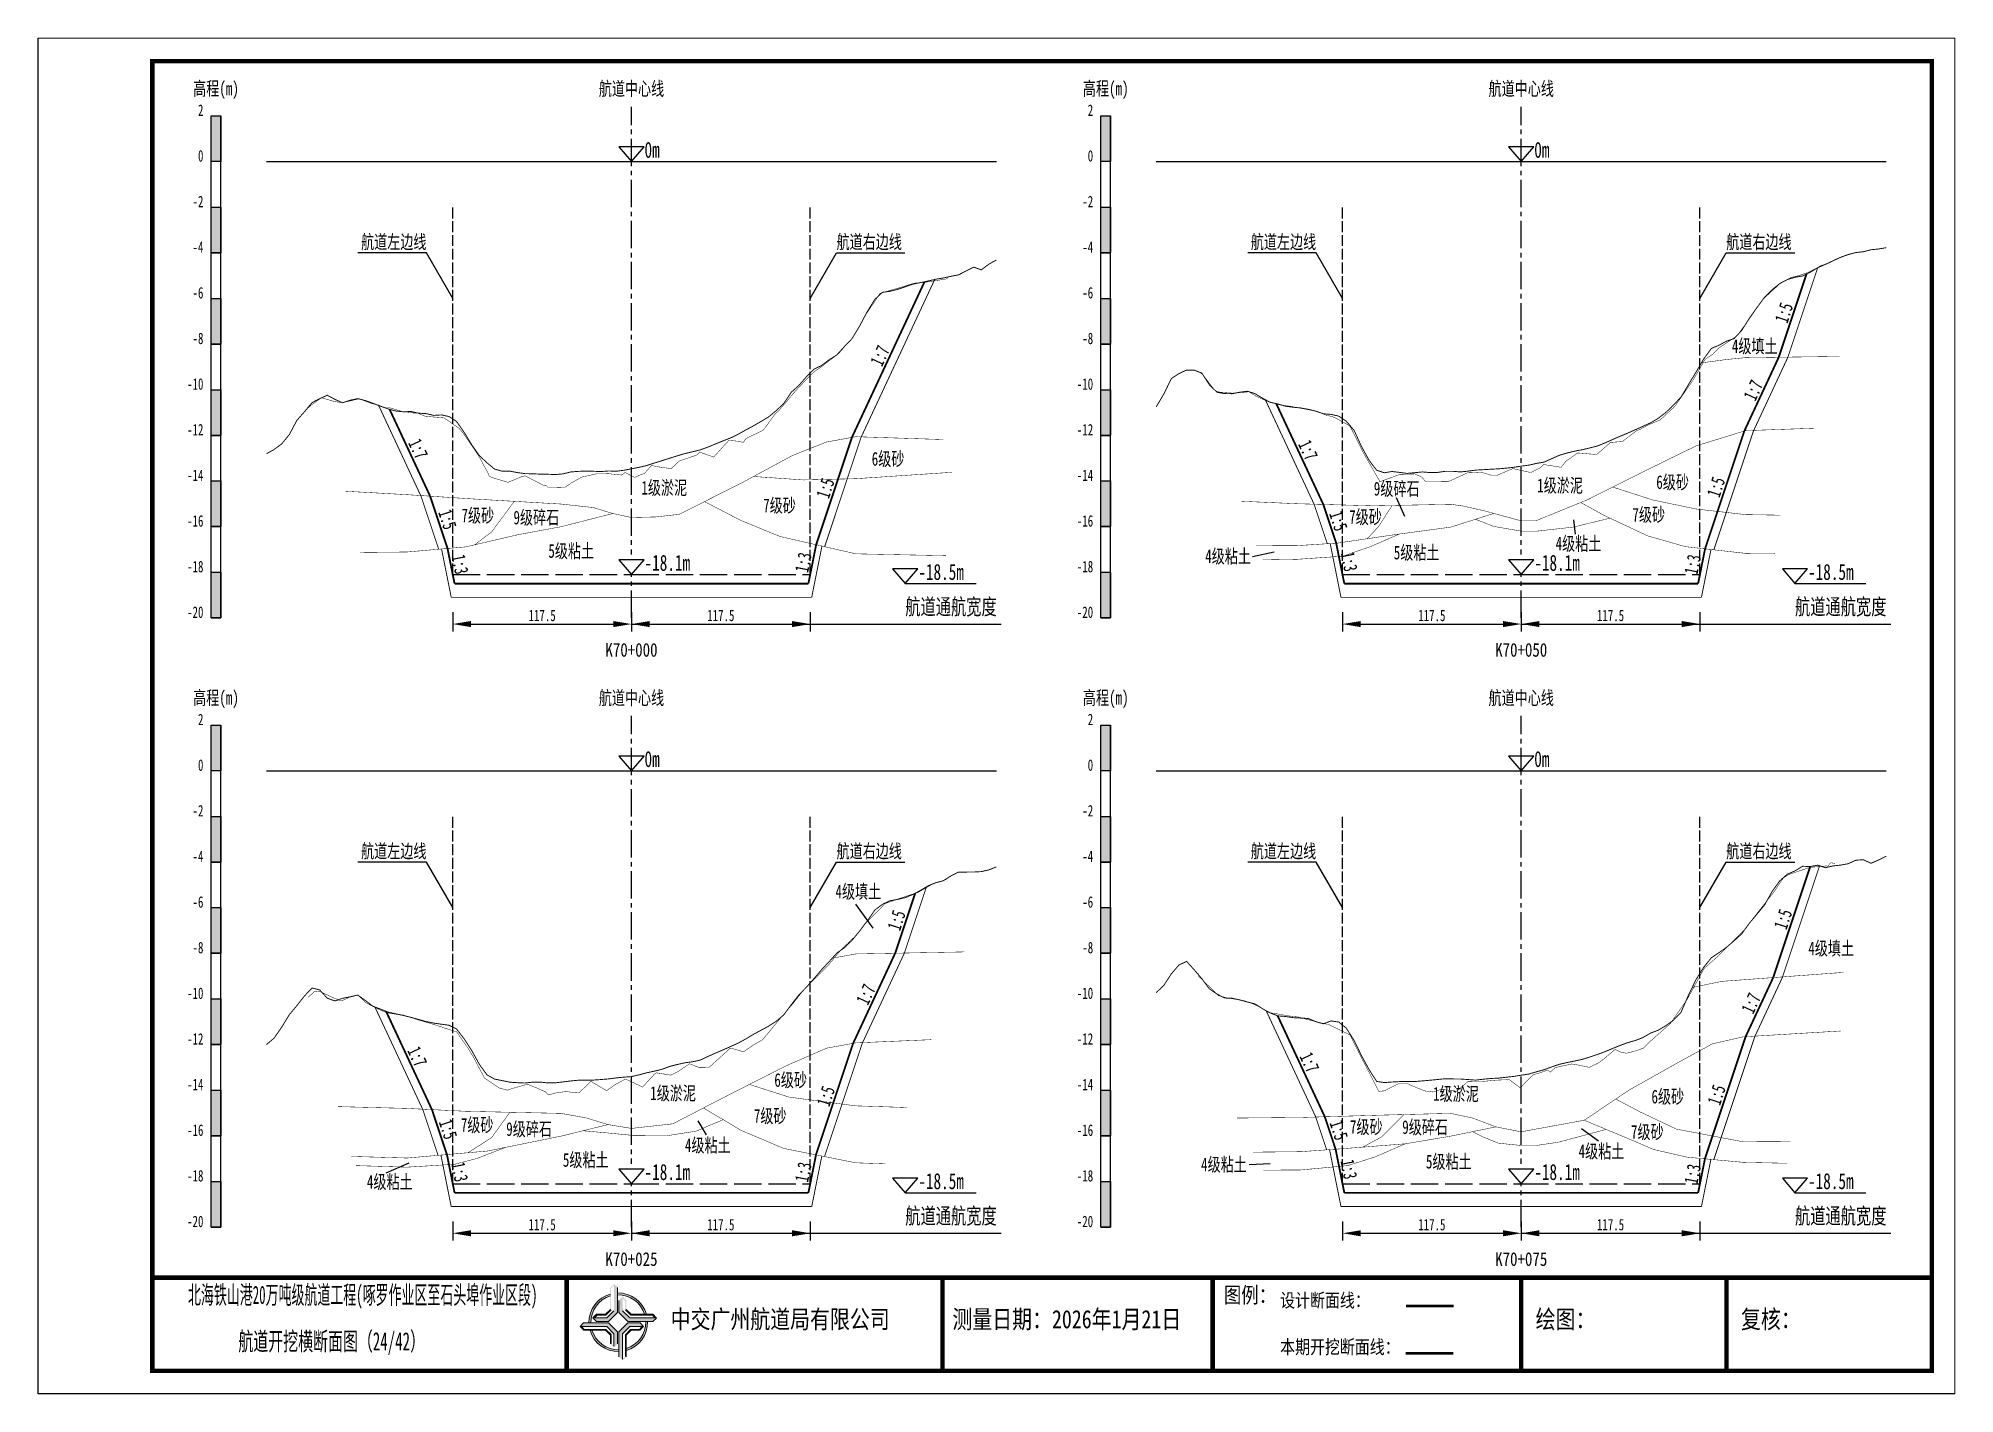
# Paper-space layout 'HDM_27' of a CAD drawing. Header units: millimetres. Extents: x 0 to 420, y 0 to 297.
# The model-space entities are those that its viewports show. They can reach past a viewport. Long polylines and large blocks are cut down to what shows.
import ezdxf
from ezdxf.enums import TextEntityAlignment as Align

# ---------------------------------------------------------------- set-up
doc = ezdxf.new("R2010")
doc.units = ezdxf.units.MM
for name, pattern in [('ACAD_ISO02W100', [15, 12, -3]), ('ACAD_ISO05W100', [33, 24, -3, 0, -3, 0, -3]), ('CENTER2', [1.125, 0.75, -0.125, 0.125, -0.125])]:
    doc.linetypes.add(name, pattern=pattern)
for name, color, linetype in [('0-图框图名', 2, 'Continuous'), ('0-桩号', 1, 'Continuous'), ('0-航道左右边线标注', 8, 'Continuous'), ('1-疏浚底高', 7, 'Continuous'), ('1-通航宽度', 7, 'Continuous'), ('1-通航底高', 7, 'Continuous'), ('202601', 5, 'Continuous'), ('DMX', 20, 'Continuous'), ('L1', 7, 'Continuous'), ('图幅外框线', 145, 'Continuous'), ('地质分层', 6, 'Continuous'), ('坡比', 1, 'Continuous'), ('尺寸标注', 1, 'Continuous'), ('开挖线', 4, 'Continuous'), ('标尺', 7, 'Continuous'), ('超挖线', 3, 'Continuous'), ('辅助框', 7, 'Continuous'), ('通航底面线', 7, 'ACAD_ISO02W100')]:
    doc.layers.add(name, color=color, linetype=linetype)
doc.styles.get("Standard").update_dxf_attribs({"font": 'arial.ttf'})
doc.styles.add('仿宋', font='仿宋_GB2312.ttf', dxfattribs={"width": 0.8})
doc.styles.add('仿宋GB2312', font='仿宋_GB2312.ttf', dxfattribs={"width": 0.7, "height": 2.5})
doc.styles.add('仿宋体', font='仿宋_GB2312.ttf', dxfattribs={"width": 0.8})
doc.dimstyles.new('2000', dxfattribs={"dimtxt": 3, "dimasz": 2.5, "dimexe": 1.25, "dimexo": 0.625, "dimtad": 1, "dimlfac": 2, "dimdsep": 46, "dimtxsty": 'Standard', "dimcen": 2.5, "dimadec": 0, "dimazin": 0, "dimtfac": 1, "dimtmove": 0, "dimatfit": 3, "dimfxl": 0, "dimarcsym": 0})

psp = doc.layouts.new('HDM_27')

msp = doc.modelspace()

# ---------------------------------------------------------------- texts
at = {"layer": '0-航道左右边线标注', "style": '仿宋', "width": 0.7}
for p in [(715.0598306410127, -2719.999999999984), (910.0598306411357, -2719.999999999984), (715.0598306435038, -2853.499999999984), (910.0598306410129, -2853.499999999984)]:
    msp.add_text('航道左边线', height=3, dxfattribs=at).set_placement(p, align=Align.BOTTOM_RIGHT)
for p in [(804.9401693565544, -2720.000000000016), (999.9401693592472, -2720.000000000016), (804.9401693592472, -2853.500000000016), (999.9401693592472, -2853.500000000016)]:
    msp.add_text('航道右边线', height=3, dxfattribs=at).set_placement(p, align=Align.BOTTOM_LEFT)
at = {"layer": '1-通航宽度', "style": '仿宋', "width": 0.7}
for p in [(820, -2800.35), (1015, -2800.35), (820, -2933.85), (1015, -2933.85)]:
    msp.add_text('航道通航宽度', height=3.5, dxfattribs=at).set_placement(p, align=Align.BOTTOM_LEFT)
at = {"layer": 'L1', "style": '仿宋', "width": 0.7}
for p in [(759.9999999999995, -2684.02892156085), (954.9999999999995, -2684.02892156085), (759.9999999999995, -2817.528921559919), (954.9999999999995, -2817.528921559919)]:
    msp.add_text('航道中心线', height=3, dxfattribs=at).set_placement(p, align=Align.MIDDLE_CENTER)
for p in [(762.856123795325, -2699.179669429315), (957.856123795325, -2699.179669429315), (762.856123795325, -2832.679669428384), (957.856123795325, -2832.679669428384)]:
    msp.add_text('0m ', height=3.5, dxfattribs=at).set_placement(p)
at = {"layer": '地质分层', "linetype": 'Continuous', "style": '仿宋GB2312', "width": 0.7}
for s, p in [('4级填土', (1006.183655324261, -2740.447923723779)), ('6级砂', (816.2259483685775, -2765.14497124726)), ('1级淤泥', (767.1783718246807, -2771.473241853768)), ('9级碎石', (927.6996465463162, -2771.693007345188)), ('1级淤泥', (963.5209701399435, -2770.971308832159)), ('6级砂', (988.1787721122673, -2770.251586109276)), ('7级砂', (726.3225915510193, -2777.551039897)), ('9级碎石', (739.1446824338491, -2777.996724642901)), ('7级砂', (792.4406338622648, -2775.356986683593)), ('7级砂', (920.8744235548293, -2777.867639686709)), ('7级砂', (982.9479679102951, -2777.378528719903)), ('5级粘土', (746.7888174964901, -2785.32532133528)), ('4级粘土', (890.7442588680642, -2786.489967301608)), ('5级粘土', (932.0786250213787, -2785.672895751752)), ('4级粘土', (967.5500191475221, -2783.722091118889)), ('4级填土', (809.7144931723888, -2859.973924862901)), ('4级填土', (1022.936879311266, -2872.409712689419)), ('6级砂', (794.8827747807518, -2901.262834784484)), ('1级淤泥', (769.1237271374775, -2904.14822931858)), ('1级淤泥', (940.6886235354395, -2904.281101205885)), ('6级砂', (987.1254262939765, -2904.892958135497)), ('7级砂', (726.1710966142782, -2911.113177718402)), ('9级碎石', (737.554868286752, -2912.012223978163)), ('7级砂', (790.3915122368635, -2909.138704766086)), ('7级砂', (921.0367428911195, -2911.541533138228)), ('9级碎石', (933.9326804834938, -2911.593782968414)), ('4级粘土', (776.7245218522658, -2915.561628069259)), ('7级砂', (982.6354664657556, -2912.63461845522)), ('5级粘土', (749.965289210435, -2918.774262846247)), ('4级粘土', (889.8467879886812, -2919.77380684852)), ('5级粘土', (939.1254649548791, -2919.149395419023)), ('4级粘土', (972.5832615095278, -2916.877524887474)), ('4级粘土', (707.020566086183, -2923.566850561965))]:
    msp.add_text(s, height=3, dxfattribs=at).set_placement(p, align=Align.MIDDLE_CENTER)
at = {"layer": '坡比', "style": '仿宋体', "width": 0.7}
for s, rotation, p in [('1:5', 72, (1012.583008042126, -2733.143136014055)), ('1:7', 65, (814.4587417427705, -2742.551732813299)), ('1:7', 65, (1005.85953137899, -2750.121027976868)), ('1:7', 295, (713.2379481052573, -2762.961587550886)), ('1:7', 295, (908.2848646787854, -2763.249079816573)), ('1:5', 72, (802.4950923597264, -2771.579847453256)), ('1:5', 72, (997.6982034624344, -2771.329101154158)), ('1:5', 288, (719.6748326883358, -2778.423405770568)), ('1:5', 288, (914.9386199970895, -2778.750593334316)), ('1:3', 281, (722.4201950733768, -2788.251020985324)), ('1:3', 79, (797.6580854435089, -2787.844867088701)), ('1:3', 281, (917.3041546888796, -2787.670819062225)), ('1:3', 79, (992.5684354436266, -2788.293117088726)), ('1:5', 72, (818.0898536832045, -2866.277501227748)), ('1:5', 72, (1012.381912023101, -2866.025687341046)), ('1:7', 65, (811.3745777860128, -2882.513176300145)), ('1:7', 65, (1005.390130432948, -2884.452127535382)), ('1:7', 295, (713.0545985881209, -2896.139613992216)), ('1:7', 295, (908.5958917545684, -2897.411490514542)), ('1:5', 72, (802.6072250621081, -2904.821741687382)), ('1:5', 72, (997.8223314243437, -2904.523243808127)), ('1:5', 288, (719.8073079322611, -2912.047530689259)), ('1:5', 288, (915.0290747498968, -2912.243441750047)), ('1:3', 281, (917.2345239200038, -2920.822665215999)), ('1:3', 281, (722.3518739219259, -2921.409415215614)), ('1:3', 79, (797.6385162151348, -2921.442713243026)), ('1:3', 79, (992.5518065978281, -2921.876261319565))]:
    msp.add_text(s, height=3, rotation=rotation, dxfattribs=at).set_placement(p, align=Align.MIDDLE)
at = {"layer": '辅助框', "color": 7, "style": '仿宋GB2312'}
for s, width, p in [('北海铁山港20万吨级航道工程(啄罗作业区至石头埠作业区段)', 0.52, (701.0922641002206, -2948.341255904637)), ('         航道开挖横断面图（24/42）', 0.6, (686.9466304102485, -2958.528455383325))]:
    msp.add_text(s, height=4, dxfattribs=dict(at, width=width)).set_placement(p, align=Align.MIDDLE_CENTER)
at = {"layer": '辅助框', "insert": (889.8269339595721, -2946.631954133724), "char_height": 3.5, "width": 20.65205776894732, "attachment_point": 1, "style": '仿宋'}
msp.add_mtext('{\\C3;图例：}', dxfattribs=at)
at = {"layer": '辅助框', "color": 7, "lineweight": 50, "insert": (902.1653762105823, -2948.051345709766), "char_height": 3, "width": 26.24716962347821, "attachment_point": 1, "style": '仿宋'}
msp.add_mtext('设计断面线：', dxfattribs=at)
at = {"layer": '辅助框', "lineweight": 0, "char_height": 4, "width": 115.8863471220259, "attachment_point": 1}
for s, insert in [('{\\fKaiTi|b0|i0|c134|p49;\\W0.8;中交广州航道局有限公司}', (768.5828873355711, -2951.682042506852)), ('{\\fKaiTi|b0|i0|c134|p49;\\W0.8;测量日期：2026年1月21日}', (830.3284275265642, -2951.682042506852)), ('{\\fKaiTi|b0|i0|c134|p49;\\W0.8;绘图：}', (958.1550933696681, -2951.682042506852)), ('{\\fKaiTi|b0|i0|c134|p49;\\W0.8;复核：}', (1003.155093369668, -2951.682042506852))]:
    msp.add_mtext(s, dxfattribs=dict(at, insert=insert))
at = {"layer": '辅助框', "color": 1, "insert": (902.1653762105823, -2958.26036269807), "char_height": 3, "width": 26.24716962347821, "attachment_point": 1, "style": '仿宋'}
msp.add_mtext('本期开挖断面线：', dxfattribs=at)

# ---------------------------------------------------------------- blocks, each defined once
blk = doc.blocks.new('标尺')
at = {"layer": '标尺', "linetype": 'Continuous'}
for points in [[(-2.116669999959413, 100), (0, 100), (0, 90), (-2.116669999959413, 90)], [(-2.116669999959413, 80), (0, 80), (0, 70), (-2.116669999959413, 70)], [(-2.116669999959413, 60), (0, 60), (0, 50), (-2.116669999959413, 50)], [(-2.116669999959413, 40), (0, 40), (0, 30), (-2.116669999959413, 30)], [(-2.116669999959413, 20), (0, 20), (0, 10), (-2.116669999959413, 10)], [(-2.116669999959413, 0), (0, 0), (0, -10), (-2.116669999959413, -10)]]:
    blk.add_hatch(color=256, dxfattribs=at).paths.add_polyline_path(points)
for p, q in [((-2.116669999959413, -10), (-2.116669999959413, 100)), ((0, -10), (0, 100)), ((-2.116669999959413, 80), (0, 80)), ((-2.116669999959413, 70), (0, 70)), ((-2.116669999959413, 60), (0, 60)), ((-2.116669999959413, 50), (0, 50)), ((-2.116669999959413, 40), (0, 40)), ((-2.116669999959413, 30), (0, 30)), ((-2.116669999959413, 20), (0, 20)), ((-2.116669999959413, 10), (0, 10)), ((-2.116669999959413, 0), (0, 0)), ((-2.116669999959413, -10), (0, -10))]:
    blk.add_line(p, q, dxfattribs=at)
at = {"layer": '标尺'}
for points in [[(-2.116669999959413, 100), (0, 100), (0, 90), (-2.116669999959413, 90)], [(-2.116669999959413, 100), (0, 100), (0, 90), (-2.116669999959413, 90)], [(-2.116669999959413, 80), (0, 80), (0, 70), (-2.116669999959413, 70)], [(-2.116669999959413, 80), (0, 80), (0, 70), (-2.116669999959413, 70)], [(-2.116669999959413, 60), (0, 60), (0, 50), (-2.116669999959413, 50)], [(-2.116669999959413, 60), (0, 60), (0, 50), (-2.116669999959413, 50)], [(-2.116669999959413, 40), (0, 40), (0, 30), (-2.116669999959413, 30)], [(-2.116669999959413, 40), (0, 40), (0, 30), (-2.116669999959413, 30)], [(-2.116669999959413, 20), (0, 20), (0, 10), (-2.116669999959413, 10)], [(-2.116669999959413, 20), (0, 20), (0, 10), (-2.116669999959413, 10)], [(-2.116669999959413, 0), (0, 0), (0, -10), (-2.116669999959413, -10)], [(-2.116669999959413, 0), (0, 0), (0, -10), (-2.116669999959413, -10)]]:
    blk.add_lwpolyline(points, close=True, dxfattribs=at)
at = {"layer": '标尺', "style": '仿宋GB2312', "width": 0.7}
blk.add_text('高程(m)', height=3, dxfattribs=at).set_placement((-1.058334999950603, 106.0000000009313), align=Align.MIDDLE_CENTER)
for s, p in [('2', (-3.816669999971054, 100)), ('0', (-3.816669999971054, 90)), ('-2', (-3.816669999971054, 80)), ('-4', (-3.816669999971054, 70)), ('-6', (-3.816669999971054, 60)), ('-8', (-3.816669999971054, 50)), ('-10', (-3.816669999971054, 40)), ('-12', (-3.816669999971054, 30)), ('-14', (-3.816669999971054, 20)), ('-16', (-3.816669999971054, 10)), ('-18', (-3.816669999971054, 0)), ('-20', (-3.816669999971054, -10))]:
    blk.add_text(s, height=2.5, dxfattribs=at).set_placement(p, align=Align.RIGHT)
blk = doc.blocks.new('*D100')
at = {"layer": 'Defpoints', "color": 0, "ltscale": 0.5}
for p in [(720.8333333328799, -2790.5), (760, -2790.5), (760, -2801.353346319222)]:
    blk.add_point(p, dxfattribs=at)
at = {"layer": '尺寸标注', "color": 0, "lineweight": -2, "ltscale": 0.5}
for p, q in [((720.8333333328799, -2798.75), (720.8333333328799, -2802.953346319222)), ((724.8333333328799, -2801.353346319222), (756, -2801.353346319222)), ((760, -2798.75), (760, -2802.953346319222))]:
    blk.add_line(p, q, dxfattribs=at)
at = {"layer": '尺寸标注', "color": 0, "ltscale": 0.5}
for points in [[(724.8333333328799, -2800.686679652555), (724.8333333328799, -2802.020012985888), (720.8333333328799, -2801.353346319222)], [(756, -2800.686679652555), (756, -2802.020012985888), (760, -2801.353346319222)]]:
    blk.add_solid(points, dxfattribs=at)
at = {"layer": '尺寸标注', "color": 0, "ltscale": 0.5, "insert": (740.4166666664399, -2799.478346319222), "char_height": 2.5, "attachment_point": 5, "style": '仿宋GB2312'}
blk.add_mtext('117.5', dxfattribs=at)
blk = doc.blocks.new('*D101')
at = {"layer": 'Defpoints', "color": 0, "ltscale": 0.5}
for p in [(720.833333335371, -2924), (760, -2924), (760, -2934.853316132112)]:
    blk.add_point(p, dxfattribs=at)
at = {"layer": '尺寸标注', "color": 0, "lineweight": -2, "ltscale": 0.5}
for p, q in [((720.833333335371, -2932.25), (720.833333335371, -2936.453316132112)), ((724.833333335371, -2934.853316132112), (756, -2934.853316132112)), ((760, -2932.25), (760, -2936.453316132112))]:
    blk.add_line(p, q, dxfattribs=at)
at = {"layer": '尺寸标注', "color": 0, "ltscale": 0.5}
for points in [[(724.833333335371, -2934.186649465445), (724.833333335371, -2935.519982798779), (720.833333335371, -2934.853316132112)], [(756, -2934.186649465445), (756, -2935.519982798779), (760, -2934.853316132112)]]:
    blk.add_solid(points, dxfattribs=at)
at = {"layer": '尺寸标注', "color": 0, "ltscale": 0.5, "insert": (740.4166666676855, -2932.978316132112), "char_height": 2.5, "attachment_point": 5, "style": '仿宋GB2312'}
blk.add_mtext('117.5', dxfattribs=at)
blk = doc.blocks.new('*D102')
at = {"layer": 'Defpoints', "color": 0, "ltscale": 0.5}
for p in [(915.8333333330029, -2790.5), (955, -2790.5), (955, -2801.353078924825)]:
    blk.add_point(p, dxfattribs=at)
at = {"layer": '尺寸标注', "color": 0, "lineweight": -2, "ltscale": 0.5}
for p, q in [((915.8333333330029, -2798.75), (915.8333333330029, -2802.953078924825)), ((919.8333333330029, -2801.353078924825), (951, -2801.353078924825)), ((955, -2798.75), (955, -2802.953078924825))]:
    blk.add_line(p, q, dxfattribs=at)
at = {"layer": '尺寸标注', "color": 0, "ltscale": 0.5}
for points in [[(919.8333333330029, -2800.686412258159), (919.8333333330029, -2802.019745591492), (915.8333333330029, -2801.353078924825)], [(951, -2800.686412258159), (951, -2802.019745591492), (955, -2801.353078924825)]]:
    blk.add_solid(points, dxfattribs=at)
at = {"layer": '尺寸标注', "color": 0, "ltscale": 0.5, "insert": (935.4166666665014, -2799.478078924825), "char_height": 2.5, "attachment_point": 5, "style": '仿宋GB2312'}
blk.add_mtext('117.5', dxfattribs=at)
blk = doc.blocks.new('*D103')
at = {"layer": 'Defpoints', "color": 0, "ltscale": 0.5}
for p in [(915.8333333328801, -2924), (955, -2924), (955, -2934.85304868379)]:
    blk.add_point(p, dxfattribs=at)
at = {"layer": '尺寸标注', "color": 0, "lineweight": -2, "ltscale": 0.5}
for p, q in [((915.8333333328801, -2932.25), (915.8333333328801, -2936.45304868379)), ((919.8333333328801, -2934.85304868379), (951, -2934.85304868379)), ((955, -2932.25), (955, -2936.45304868379))]:
    blk.add_line(p, q, dxfattribs=at)
at = {"layer": '尺寸标注', "color": 0, "ltscale": 0.5}
for points in [[(919.8333333328801, -2934.186382017123), (919.8333333328801, -2935.519715350456), (915.8333333328801, -2934.85304868379)], [(951, -2934.186382017123), (951, -2935.519715350456), (955, -2934.85304868379)]]:
    blk.add_solid(points, dxfattribs=at)
at = {"layer": '尺寸标注', "color": 0, "ltscale": 0.5, "insert": (935.41666666644, -2932.97804868379), "char_height": 2.5, "attachment_point": 5, "style": '仿宋GB2312'}
blk.add_mtext('117.5', dxfattribs=at)
blk = doc.blocks.new('*D61')
at = {"layer": 'Defpoints', "color": 0, "ltscale": 0.5}
for p in [(760, -2790.5), (799.166666664629, -2790.5), (799.166666664629, -2801.353292630159)]:
    blk.add_point(p, dxfattribs=at)
at = {"layer": '尺寸标注', "color": 0, "lineweight": -2, "ltscale": 0.5}
for p, q in [((760, -2798.75), (760, -2802.953292630159)), ((764, -2801.353292630159), (795.166666664629, -2801.353292630159)), ((799.166666664629, -2798.75), (799.166666664629, -2802.953292630159))]:
    blk.add_line(p, q, dxfattribs=at)
at = {"layer": '尺寸标注', "color": 0, "ltscale": 0.5}
for points in [[(764, -2800.686625963492), (764, -2802.019959296825), (760, -2801.353292630159)], [(795.166666664629, -2800.686625963492), (795.166666664629, -2802.019959296825), (799.166666664629, -2801.353292630159)]]:
    blk.add_solid(points, dxfattribs=at)
at = {"layer": '尺寸标注', "color": 0, "ltscale": 0.5, "insert": (779.5833333323145, -2799.478292630159), "char_height": 2.5, "attachment_point": 5, "style": '仿宋GB2312'}
blk.add_mtext('117.5', dxfattribs=at)
blk = doc.blocks.new('*D62')
at = {"layer": 'Defpoints', "color": 0, "ltscale": 0.5}
for p in [(760, -2924), (799.1666666673218, -2924), (799.1666666673218, -2934.853262432221)]:
    blk.add_point(p, dxfattribs=at)
at = {"layer": '尺寸标注', "color": 0, "lineweight": -2, "ltscale": 0.5}
for p, q in [((760, -2932.25), (760, -2936.453262432221)), ((764, -2934.853262432221), (795.1666666673218, -2934.853262432221)), ((799.1666666673218, -2932.25), (799.1666666673218, -2936.453262432221))]:
    blk.add_line(p, q, dxfattribs=at)
at = {"layer": '尺寸标注', "color": 0, "ltscale": 0.5}
for points in [[(764, -2934.186595765554), (764, -2935.519929098887), (760, -2934.853262432221)], [(795.1666666673218, -2934.186595765554), (795.1666666673218, -2935.519929098887), (799.1666666673218, -2934.853262432221)]]:
    blk.add_solid(points, dxfattribs=at)
at = {"layer": '尺寸标注', "color": 0, "ltscale": 0.5, "insert": (779.5833333336609, -2932.978262432221), "char_height": 2.5, "attachment_point": 5, "style": '仿宋GB2312'}
blk.add_mtext('117.5', dxfattribs=at)
blk = doc.blocks.new('*D63')
at = {"layer": 'Defpoints', "color": 0, "ltscale": 0.5}
for p in [(955, -2790.5), (994.1666666673218, -2790.5), (994.1666666673218, -2801.353025189821)]:
    blk.add_point(p, dxfattribs=at)
at = {"layer": '尺寸标注', "color": 0, "lineweight": -2, "ltscale": 0.5}
for p, q in [((955, -2798.75), (955, -2802.953025189821)), ((959, -2801.353025189821), (990.1666666673218, -2801.353025189821)), ((994.1666666673218, -2798.75), (994.1666666673218, -2802.953025189821))]:
    blk.add_line(p, q, dxfattribs=at)
at = {"layer": '尺寸标注', "color": 0, "ltscale": 0.5}
for points in [[(959, -2800.686358523154), (959, -2802.019691856487), (955, -2801.353025189821)], [(990.1666666673218, -2800.686358523154), (990.1666666673218, -2802.019691856487), (994.1666666673218, -2801.353025189821)]]:
    blk.add_solid(points, dxfattribs=at)
at = {"layer": '尺寸标注', "color": 0, "ltscale": 0.5, "insert": (974.5833333336609, -2799.478025189821), "char_height": 2.5, "attachment_point": 5, "style": '仿宋GB2312'}
blk.add_mtext('117.5', dxfattribs=at)
blk = doc.blocks.new('*D64')
at = {"layer": 'Defpoints', "color": 0, "ltscale": 0.5}
for p in [(955, -2924), (994.1666666673218, -2924), (994.1666666673218, -2934.852994937949)]:
    blk.add_point(p, dxfattribs=at)
at = {"layer": '尺寸标注', "color": 0, "lineweight": -2, "ltscale": 0.5}
for p, q in [((955, -2932.25), (955, -2936.452994937949)), ((959, -2934.852994937949), (990.1666666673218, -2934.852994937949)), ((994.1666666673218, -2932.25), (994.1666666673218, -2936.452994937949))]:
    blk.add_line(p, q, dxfattribs=at)
at = {"layer": '尺寸标注', "color": 0, "ltscale": 0.5}
for points in [[(959, -2934.186328271282), (959, -2935.519661604616), (955, -2934.852994937949)], [(990.1666666673218, -2934.186328271282), (990.1666666673218, -2935.519661604616), (994.1666666673218, -2934.852994937949)]]:
    blk.add_solid(points, dxfattribs=at)
at = {"layer": '尺寸标注', "color": 0, "ltscale": 0.5, "insert": (974.5833333336609, -2932.977994937949), "char_height": 2.5, "attachment_point": 5, "style": '仿宋GB2312'}
blk.add_mtext('117.5', dxfattribs=at)
blk = doc.blocks.new('通航底高')
at = {"layer": '1-通航底高'}
for p, q in [((-2.762494692986365, 3.232132659759372), (5.923793651163578e-06, 6.932765245437622e-06)), ((2.762506540631875, 3.232132659759372), (-2.762494692986365, 3.232132659759372)), ((5.923793651163578e-06, 6.932765245437622e-06), (2.762506540631875, 3.232132659759372))]:
    blk.add_line(p, q, dxfattribs=at)
at = {"layer": '1-通航底高', "style": '仿宋', "width": 0.7}
blk.add_attdef('通航底高', (2.856129719933961, 0.8203305718488991), '', height=3.5, dxfattribs=at)
blk = doc.blocks.new('疏浚底高')
at = {"layer": '1-疏浚底高'}
for p, q in [((-2.762500616780017, 3.232125726994127), (0, 0)), ((2.762500616838224, 3.232125726994127), (-2.762500616780017, 3.232125726994127)), ((0, 0), (2.762500616838224, 3.232125726994127)), ((-5.923793651163578e-06, -6.932765245437622e-06), (15.51466270413067, -6.932765245437622e-06))]:
    blk.add_line(p, q, dxfattribs=at)
at = {"layer": '1-疏浚底高', "style": '仿宋', "width": 0.7}
blk.add_attdef('疏浚底高', (2.856123796140309, 0.8203236390836537), '', height=3.5, dxfattribs=at)

# ---------------------------------------------------------------- hatches: boundary and pattern name
at = {"layer": '辅助框'}
h = msp.add_hatch(color=5, dxfattribs=at)
edge = h.paths.add_edge_path()
edge.add_ellipse((757.1048981643207, -2954.349361724156), major_axis=(-6.017077195920141, 1.733884546287947e-06), ratio=0.9999999825377229, start_angle=-73.21171767175571, end_angle=1.446762146054482, ccw=False)
edge.add_line((755.3669512679762, -2948.588740434902), (755.3669512679762, -2948.167564622419))
edge.add_ellipse((757.1048981643207, -2954.349361724156), major_axis=(-6.421454345493813, 3.783831980513644e-06), ratio=0.9999999825377264, start_angle=-74.29719975771904, end_angle=1.35689506309039)
edge.add_line((750.685244392354, -2954.501418437975), (751.0897390786893, -2954.501279624957))
edge = h.paths.add_edge_path()
edge.add_ellipse((757.1048981643207, -2954.349361724156), major_axis=(-6.017077195920906, 2.624791690933952e-07), ratio=0.9999999825377339, start_angle=196.7802887631043, end_angle=271.43091869106274, ccw=False)
edge.add_line((762.865761531014, -2952.612217217224), (763.2869208644516, -2952.612217217224))
edge.add_ellipse((757.1048981643207, -2954.349361724156), major_axis=(-6.42145434549481, 2.055023733972632e-07), ratio=0.9999999825377471, start_angle=195.6953323995753, end_angle=271.3407921785149)
edge.add_line((756.9546421004719, -2947.929665483731), (756.9546421004719, -2948.334160818356))
edge = h.paths.add_edge_path()
edge.add_ellipse((757.1048981643207, -2954.349361724156), major_axis=(-6.421454345494847, 2.398647111377442e-07), ratio=0.9999999825377328, start_angle=105.7065267224622, end_angle=181.3336320078198)
edge.add_line((763.5246130752154, -2954.199907793301), (763.1201189920195, -2954.199907793301))
edge.add_ellipse((757.1048981643207, -2954.349361724156), major_axis=(-6.017077195920033, 3.038804149501319e-06), ratio=0.9999999825377467, start_angle=106.79232762585761, end_angle=181.4233031416354, ccw=False)
edge.add_line((758.8432505386062, -2960.109860479134), (758.8432505386062, -2960.53104462673))
edge = h.paths.add_edge_path()
edge.add_ellipse((757.1048981643207, -2954.349361724156), major_axis=(6.017077195919978, 2.129043967020969e-06), ratio=0.9999999825377341, start_angle=196.8039056354283, end_angle=271.4347580706571, ccw=False)
edge.add_line((751.3447520370073, -2956.088882915514), (750.9235845124311, -2956.089027449148))
edge.add_ellipse((757.1048981643207, -2954.349361724156), major_axis=(6.421454345494965, 1.010893226884053e-06), ratio=0.9999999825377122, start_angle=195.7186902341801, end_angle=271.3444001294426)
edge.add_line((757.2555596847124, -2960.769048223275), (757.2555596847124, -2960.364552247542))
h = msp.add_hatch(color=5, dxfattribs=at)
h.paths.add_polyline_path([(756.9546421004719, -2946.74553191449), (756.1757059279867, -2945.967633330601), (755.3669512679762, -2946.776153838413), (755.3669512679762, -2951.536597661751), (754.2904413528032, -2952.61202307679), (752.3438002486713, -2952.61202307679), (751.547657017488, -2953.407358598965), (752.3430715377517, -2954.199178398865), (754.978640901137, -2954.199178398865), (756.9546421004719, -2952.223855132359)])
h.paths.add_polyline_path([(756.1454878371842, -2951.83503367235), (754.5901777511127, -2953.390380010384), (751.8645652053542, -2953.390380010384), (752.4652603744156, -2952.792388774889), (754.409891606111, -2952.792388774889), (755.5465556777604, -2951.624466802376), (755.5465556777604, -2946.865021880406), (756.1454878371842, -2946.267331255215)], flags=16)
h = msp.add_hatch(color=5, dxfattribs=at)
h.paths.add_polyline_path([(759.2303930922933, -2954.199907793301), (764.7087164382524, -2954.199907793301), (765.4866149795241, -2953.420971685188), (764.6780945357866, -2952.612217217224), (759.9176505202837, -2952.612217217224), (758.8422251479811, -2951.535707109707), (758.8422251479811, -2949.589066240566), (758.0468895400651, -2948.792922881382), (757.2550698898025, -2949.58833735873), (757.2550698898025, -2952.223906743782)])
h.paths.add_polyline_path([(758.0638682998307, -2951.835443486946), (758.0638682998307, -2949.109831133144), (758.6618594283648, -2949.710526152867), (758.6618594283648, -2951.65515742709), (759.8297815505452, -2952.791821563022), (764.5892263869829, -2952.791821563022), (765.1869169906265, -2953.390753594178), (759.6192146590836, -2953.390753594178)], flags=16)
h = msp.add_hatch(color=5, dxfattribs=at)
h.paths.add_polyline_path([(754.9782503555007, -2954.499945122498), (749.4999273299761, -2954.501825176257), (748.7222961379475, -2955.281028228062), (749.531094078023, -2956.089505327481), (754.2915378371663, -2956.087871709603), (755.3673325637467, -2957.164012334602), (755.368000605721, -2959.110653374451), (756.1636093948073, -2959.906523638027), (756.9551560134478, -2959.110837432163), (756.9542515548355, -2956.475268389004)])
h.paths.add_polyline_path([(756.1455864882953, -2956.864009014147), (756.1465218581743, -2959.589621367711), (755.5483246261067, -2958.989131426113), (755.5476572890766, -2957.044500322598), (754.3793451339193, -2955.908237114685), (749.6199005752094, -2955.909870391148), (749.0220044661946, -2955.311143438118), (754.5897064986713, -2955.309232793587)], flags=16)
h = msp.add_hatch(color=5, dxfattribs=at)
h.paths.add_polyline_path([(759.2315609054156, -2954.499116606968), (757.2555596847124, -2956.474439873474), (757.2555596847124, -2961.952763262051), (758.034495878566, -2962.730661675232), (758.8432505386062, -2961.92214116742), (758.8432505386062, -2957.161697344082), (759.9197604537494, -2956.086271929043), (761.8664015578813, -2956.086271929043), (762.6625447677262, -2955.290936406868), (761.8671302474625, -2954.499116606968)])
h.paths.add_polyline_path([(759.6200240768082, -2955.307915166633), (762.34563657986, -2955.307915166633), (761.744941432137, -2955.905906230944), (759.8003101791031, -2955.905906230944), (758.6636461074538, -2957.073828203457), (758.6636461074538, -2961.833273125428), (758.0647139693684, -2962.430963750619), (758.0647139693684, -2956.863261333483)], flags=16)

# ---------------------------------------------------------------- linework, layer by layer
at = {"layer": '0-航道左右边线标注', "linetype": 'ACAD_ISO02W100', "ltscale": 0.2}
for points in [[(720.8333333328801, -2790.5), (720.8333333328801, -2710)], [(799.1666666646288, -2790.5), (799.1666666646288, -2710)], [(915.8333333330029, -2790.5), (915.8333333330029, -2710)], [(994.1666666673218, -2790.5), (994.1666666673218, -2710)], [(720.8333333353712, -2924), (720.8333333353712, -2843.5)], [(799.1666666673218, -2924), (799.1666666673218, -2843.5)], [(915.8333333328801, -2924), (915.8333333328801, -2843.5)], [(994.1666666673218, -2924), (994.1666666673218, -2843.5)]]:
    msp.add_lwpolyline(points, dxfattribs=at)
at = {"layer": '0-航道左右边线标注'}
for points in [[(720.8333333328799, -2730), (715.0598306410127, -2719.999999999984), (700.0598306410127, -2719.99999999994)], [(799.166666664629, -2730), (804.9401693565544, -2720.000000000016), (819.9401693565544, -2720.00000000006)], [(915.8333333330029, -2730), (910.0598306411357, -2719.999999999984), (895.0598306411357, -2719.99999999994)], [(994.1666666673218, -2730), (999.9401693592472, -2720.000000000016), (1014.940169359247, -2720.00000000006)], [(720.833333335371, -2863.5), (715.0598306435038, -2853.499999999984), (700.0598306435038, -2853.49999999994)], [(799.1666666673218, -2863.5), (804.9401693592472, -2853.500000000016), (819.9401693592472, -2853.50000000006)], [(915.8333333328801, -2863.5), (910.0598306410129, -2853.499999999984), (895.0598306410129, -2853.49999999994)], [(994.1666666673218, -2863.5), (999.9401693592472, -2853.500000000016), (1014.940169359247, -2853.50000000006)]]:
    msp.add_lwpolyline(points, dxfattribs=at)
at = {"layer": '1-通航宽度'}
for points in [[(760, -2801.35), (841, -2801.35)], [(955, -2801.35), (1036, -2801.35)], [(760, -2934.85), (841, -2934.85)], [(955, -2934.85), (1036, -2934.85)]]:
    msp.add_lwpolyline(points, dxfattribs=at)
at = {"layer": '202601', "color": 1, "linetype": 'Continuous', "const_width": 0.1}
for points in [[(884.1659999998005, -2745.949999999999), (885.2297037035046, -2746.700000762938), (887.7763703701706, -2750.050001144407), (888.2697037035045, -2750.349998474119), (889.0163703701705, -2750.549998283377), (891.6763703701706, -2750.749998092648), (894.4197037035046, -2750.549998283377), (895.3430370368376, -2750.450000762938), (896.7397037035046, -2751.35000228882), (898.4063703701706, -2752.100000381468), (899.8563703701706, -2752.750000953669), (902.2063703701706, -2753.350000381468), (904.5463703701706, -2753.649997711178), (904.7630370368375, -2753.699998855589), (905.0863703701706, -2753.75), (910.1930370368376, -2754.74999904632), (912.3163703701706, -2755.59999942779), (913.5930370368376, -2755.900001525877), (914.2163703701706, -2756.149997711178), (917.3130370368376, -2757.849998474119), (917.5997037035046, -2758.200001716608), (920.2963703701706, -2763.60000133514), (920.3130370368376, -2763.649997711178), (920.3297037035046, -2763.699998855589), (924.0497037035046, -2770.149998664851), (928.2730370368376, -2768.60000133514), (928.3597037035046, -2768.550000190729), (928.4330370368376, -2768.550000190729), (928.5630370368376, -2768.550000190729), (931.7063703701706, -2768.449997901907), (933.2230370368376, -2769.149999618528), (933.9997037035046, -2770.100002288807), (938.7430370368376, -2770.149998664851), (938.8963703701706, -2770.149998664851), (938.9930370368376, -2770.149998664851), (939.6563703701706, -2769.85000133514), (943.2563703701705, -2768.200001716608), (944.6430370368377, -2768.150000572199), (946.1530370368375, -2768.049998283377), (948.2730370368375, -2768.699998855589), (949.7397037035046, -2768.75), (953.1230370368376, -2767.300000190729), (953.1797037035046, -2767.300000190729), (953.2130370368376, -2767.300000190729), (957.1030370368376, -2768.150000572199), (959.1563703701706, -2767.100000381468), (960.0463703701707, -2766.300001144407), (960.5963703701705, -2766.500000953669), (963.7463703701706, -2766.999998092648), (964.8097037035045, -2765.650000572199), (967.4197037035046, -2763.85000228882), (971.4030370368375, -2764.200000762938), (971.6063703701707, -2764.149999618528), (974.6230370368376, -2761.500000953669), (974.6830370368375, -2761.550002098078), (977.1630370368375, -2761.35000228882), (980.2830370368376, -2759.000000953669), (981.0297037035045, -2758.699998855589), (982.7763703701705, -2757.750000953669), (985.5030370368377, -2756.599998474119), (987.9863703701706, -2754.25000190735), (988.5697037035047, -2753.75), (988.8163703701707, -2753.449997901907), (989.6830370368375, -2752.199997901907), (992.6230370368376, -2747.950000762938), (993.7430370368374, -2746.050000190729), (995.3097037035045, -2743.350000381468), (997.0097037035046, -2742.199997901907), (998.1997037035046, -2740.949997901907), (1000.966370370171, -2739.100000858309), (1002.276370370171, -2738.199999332428), (1002.973037036837, -2737.24999904632), (1004.783037036837, -2734.800000190729), (1005.726370370171, -2733.4500002861), (1007.859703703505, -2730.299999713898), (1011.579703703504, -2726.900000572199), (1011.643037036838, -2726.80000066757), (1011.663037036838, -2726.80000066757), (1011.683037036838, -2726.80000066757), (1011.756370370171, -2726.749999523157), (1014.13637037017, -2725.399999618528), (1015.666370370171, -2725.050001144407), (1017.639703703504, -2724.400000572199), (1019.776370370171, -2723.350000381468), (1020.57637037017, -2722.850000858309), (1022.586370370171, -2722.2000002861), (1023.496370370171, -2721.649999618528), (1024.106370370171, -2721.300001144407)], [(689.1659999998005, -2754), (689.8263703701706, -2753.35000038147), (692.0597037035046, -2751.75000190735), (694.7330370368376, -2752.550001144409), (696.6430370368375, -2752.849998474121), (699.8763703701707, -2752.10000038147), (700.3130370368376, -2751.950001716608), (700.4997037035046, -2752.049999237061), (703.1297037035046, -2753.049998283379), (704.5497037035046, -2753.35000038147), (705.7797037035045, -2753.94999980926), (706.9863703701706, -2753.94999980926), (709.6530370368376, -2754.74999904632), (712.1830370368376, -2755.10000228882), (713.2130370368376, -2755.149998664858), (714.7697037035045, -2755.799999237061), (716.8497037035046, -2755.99999904632), (718.8397037035046, -2756.149997711178), (719.6930370368376, -2756.700000762939), (722.1963703701706, -2758.449997901909), (723.2130370368376, -2759.650001525879), (725.5397037035046, -2763.04999828339), (726.6530370368376, -2764.74999904632), (728.3763703701705, -2767.950000762939), (728.8863703701705, -2769.000000953669), (729.2997037035046, -2769.200000762939), (732.9330370368376, -2770.300002098078), (735.7130370368376, -2769.14999961853), (736.6397037035046, -2768.85000228882), (740.8163703701706, -2770.99999904632), (741.3697037035046, -2771.050000190729), (741.7563703701705, -2771.44999980926), (742.2263703701706, -2771.44999980926), (745.4830370368376, -2771.35000228882), (746.7997037035046, -2770.450000762939), (748.3897037035047, -2769.549999237061), (749.1097037035046, -2769.14999961853), (752.2263703701706, -2768.44999790192), (752.6863703701706, -2768.44999790192), (754.9630370368376, -2768.400001525879), (757.8363703701706, -2768.699998855591), (758.6130370368376, -2768.150000572199), (760.6797037035046, -2769.200000762939), (762.8763703701707, -2768.299999237061), (764.3930370368375, -2766.599998474121), (765.8163703701706, -2766.900000572199), (768.6897037035046, -2767.300000190729), (770.5297037035045, -2765.59999942779), (772.0363703701705, -2765.10000228882), (774.3430370368376, -2764.29999828339), (775.0097037035046, -2763.649997711178), (775.4163703701706, -2763.85000228882), (778.0297037035045, -2764.74999904632), (780.3697037035046, -2762.150001525879), (781.3463703701706, -2761.10000133514), (783.4497037035046, -2761.300001144409), (784.4863703701706, -2761.550002098078), (785.1130370368376, -2760.700001716608), (788.8030370368376, -2758.899998664851), (789.0197037035045, -2758.699998855591), (791.3597037035046, -2755.450000762939), (792.4130370368375, -2754.450001716608), (796.0663703701706, -2750.149998664851), (796.5897037035046, -2749.60000038147), (798.4097037035045, -2747.649998664858), (800.1863703701706, -2745.949997901909), (801.5830370368376, -2745), (805.1763703701706, -2742.24999904632), (805.3763703701705, -2742.10000038147), (805.6063703701706, -2741.84999942779), (808.6063703701706, -2738.399999141689), (809.5663703701706, -2736.84999942779), (811.0430370368376, -2734.000000953669), (813.3897037035046, -2730.55000066757), (814.4330370368376, -2728.90000104904), (819.4097037035045, -2727.449998855591), (819.4830370368376, -2727.400000095358), (819.5163703701705, -2727.400000095358), (819.5530370368376, -2727.400000095358), (822.0097037035046, -2726.64999961853), (824.6763703701706, -2726.40000104904), (825.0363703701706, -2726.349999904629), (828.8730370368376, -2725.750000476828), (829.1497037035045, -2725.650000572199), (829.3263703701706, -2725.450000762939)], [(884.165999999412, -2877.799999998149), (884.349703703116, -2878.60000228697), (886.916370369782, -2881.050001142559), (888.583037036449, -2882.750001905501), (890.413037036449, -2883.249999044479), (894.346370369782, -2883.89999961668), (895.406370369782, -2884.249998090798), (897.439703703116, -2885.14999961668), (899.529703703116, -2886.250000951819), (900.066370369782, -2886.54999828154), (900.869703703116, -2886.650000570349), (903.829703703116, -2887.199998853741), (906.103037036449, -2887.44999980741), (906.356370369782, -2887.500000951819), (907.689703703116, -2887.900000570349), (909.459703703116, -2888.35000133329), (912.483037036449, -2889.049998281529), (912.736370369782, -2889.049998281529), (912.983037036449, -2889.200001714758), (917.489703703116, -2891.39999961668), (919.5230370364491, -2895.450001714758), (919.543037036449, -2895.499998090798), (919.586370369782, -2895.60000037962), (923.793037036449, -2903.750000951819), (924.956370369782, -2903.649998663008), (928.1463703697821, -2902.050000188879), (930.099703703116, -2902.050000188879), (931.236370369782, -2902.599998472271), (933.863037036449, -2903.649998663008), (935.663037036449, -2903.89999961668), (937.366370369782, -2903.35000133329), (939.866370369782, -2903.550001142559), (940.726370369782, -2903.800002096228), (941.543037036449, -2903.10000037962), (943.3897037031161, -2901.549998281529), (945.616370369782, -2901.59999942594), (946.323037036449, -2901.59999942594), (949.509703703116, -2901.300002096228), (951.833037036449, -2901.19999980741), (952.099703703116, -2901.050001142559), (952.5330370364491, -2901.300002096228), (954.803037036449, -2902.999998090798), (956.253037036449, -2901.45000076109), (957.726370369782, -2900.050002096228), (958.686370369782, -2899.85000228697), (960.746370369782, -2899.09999942594), (961.3963703697821, -2899.550000188879), (962.429703703116, -2898.550001142559), (966.039703703116, -2897.750001905501), (966.8263703697821, -2897.84999942594), (969.949703703116, -2898.499999998148), (971.6830370364492, -2897.64999961668), (972.689703703116, -2896.99999904447), (975.5797037031161, -2894.550000188879), (976.8197037031159, -2895.14999961668), (978.083037036449, -2895.400000570349), (980.009703703116, -2894.899998663008), (981.766370369782, -2894.299999235211), (983.3797037031159, -2892.70000076109), (986.9630370364489, -2889.550000188879), (987.669703703116, -2888.89999961668), (991.3663703697821, -2883.60000228697), (991.7863703697822, -2882.849999425949), (995.0997037031161, -2876.799999235211), (995.113037036449, -2876.799999235211), (995.143037036449, -2876.749998090798), (998.343037036449, -2873.95000076109), (1001.786370369782, -2870.449999330578), (1003.583037036449, -2868.65000104719), (1004.226370369782, -2868.10000037962), (1005.536370369782, -2866.19999980741), (1008.103037036449, -2862.949999330578), (1009.303037036449, -2861.39999961668), (1010.373037036449, -2860.100000856461), (1012.449703703116, -2856.99999904447), (1013.589703703116, -2856.250000951819), (1017.703037036449, -2854.849999902779), (1018.533037036449, -2854.650000093521), (1021.873037036449, -2854.35000037962), (1022.216370369782, -2854.39999913984), (1022.813037036449, -2853.65000104719), (1023.789703703116, -2853.799999712048)], [(689.1660000001984, -2883.14999999907), (689.3963703705685, -2882.90000057127), (690.5997037039025, -2881.799999236131), (691.8897037039025, -2881.94999790098), (694.5463703705685, -2883.19999790098), (696.4197037039025, -2883.95000076201), (698.7030370372355, -2882.90000057127), (700.0463703705685, -2882.649999617601), (701.8197037039025, -2884.35000038054), (704.7697037039025, -2885.850001334213), (706.2997037039025, -2886.500001906421), (708.6063703705685, -2886.900001524949), (709.8530370372355, -2886.999999045391), (712.4030370372355, -2887.799998282462), (712.8297037039025, -2887.950001715679), (713.4363703705685, -2888.150001524949), (715.7197037039025, -2888.800002097149), (718.5697037039025, -2889.699998854661), (718.6730370372355, -2889.749999999069), (719.2863703705685, -2889.94999980833), (721.6630370372355, -2890.69999790098), (721.7763703705685, -2890.850001334213), (724.4397037039025, -2894.699998854661), (725.2997037039025, -2896.149998663921), (727.7963703705685, -2900.850001334213), (731.1197037039025, -2903.049999236131), (732.8097037039025, -2903.499999999069), (733.7930370372355, -2903.150001524949), (737.1763703705685, -2902.199998854661), (739.2097037039025, -2902.99999809172), (741.1097037039025, -2903.849998473192), (741.8230370372355, -2904.5500001898), (743.4063703705685, -2904.09999942686), (745.6197037039025, -2903.800002097149), (748.3863703705684, -2904.09999942686), (748.4563703705685, -2904.09999942686), (748.6830370372355, -2903.899999617601), (751.1297037039025, -2901.549998282449), (751.6597037039024, -2901.900001524949), (754.5630370372355, -2903.600002287891), (756.4497037039025, -2902.249999999069), (758.6830370372355, -2901.05000114348), (762.4530370372355, -2902.799998282449), (762.4563703705685, -2902.799998282449), (765.0530370372355, -2899.94999980833), (765.4963703705685, -2899.699998854661), (768.6630370372354, -2900.20000076201), (770.1530370372354, -2899.44999790098), (772.7230370372355, -2897.70000076201), (774.8463703705685, -2898.55000114348), (776.1930370372355, -2898.55000114348), (777.0063703705684, -2898.499999999069), (780.2230370372355, -2895.60000038054), (781.6163703705685, -2894.299999236131), (782.6197037039025, -2894.499999045391), (784.5497037039025, -2895.099998473192), (786.8663703705685, -2893.499999999069), (788.7230370372355, -2892.44999980833), (790.2697037039025, -2890.60000038054), (791.8997037039024, -2888.600002287891), (793.3197037039025, -2886.94999790098), (795.4863703705685, -2884.400001524949), (797.8430370372355, -2881.399999617601), (800.6363703705684, -2878.600002287891), (802.9330370372355, -2876.300002097149), (803.2163703705685, -2876.05000114348), (803.4730370372355, -2875.699997900992), (805.8930370372354, -2872.74999952223), (807.9697037039025, -2870.749999045391), (808.8363703705685, -2869.94999980833), (809.9997037039025, -2868.55000114348), (811.5463703705685, -2866.6999993315), (815.0430370372355, -2863.14999914076), (815.4797037039025, -2862.649999617601), (818.7897037039025, -2861.45000076201), (818.9997037039025, -2861.399999617601), (821.2463703705685, -2860.64999914076), (822.7430370372355, -2860.20000076201), (826.1330370372355, -2858.249999045391), (826.7297037039025, -2858.049999236131), (828.8930370372354, -2857.349999903699), (829.2097037039025, -2857.150000094442), (829.2730370372354, -2857.0500001898)]]:
    msp.add_lwpolyline(points, dxfattribs=at)
at = {"layer": 'DMX', "color": 7, "linetype": 'Continuous', "const_width": 0.2}
for points in [[(679.9999999999994, -2764.029999999795), (679.9999999999994, -2764.029999999795), (681.6666666666279, -2763.115000000224), (683.3333333333721, -2761.875), (685, -2759.85999999987), (686.6666666666279, -2756.714999999851), (688.3333333333721, -2754.830000000075), (690, -2752.819999999832), (691.6666666666279, -2751.959999999963), (693.3333333333721, -2751.209999999963), (695, -2752.120000000112), (696.6666666666279, -2752.85999999987), (698.3333333333721, -2752.305000000168), (700, -2751.955000000075), (701.6666666666279, -2752.370000000112), (703.3333333333721, -2752.979999999981), (705, -2753.60999999987), (706.6666666666279, -2754.200000000186), (708.3333333333721, -2754.669999999925), (710, -2754.834999999963), (711.6666666666279, -2754.774999999907), (713.3333333333721, -2755.14000000013), (715, -2755.240000000224), (716.6666666666279, -2755.625), (718.3333333333721, -2755.524999999907), (720, -2755.865000000224), (721.6666666666279, -2756.964999999851), (723.3333333333721, -2759.345000000205), (725, -2762.075000000186), (726.6666666666279, -2764.450000000186), (728.3333333333721, -2766.01500000013), (730, -2767.395000000019), (731.6666666666279, -2767.85999999987), (733.3333333333721, -2767.845000000205), (735, -2768.160000000149), (736.6666666666279, -2768.39000000013), (738.3333333333721, -2768.424999999814), (740, -2768.5), (741.6666666666279, -2768.524999999907), (743.3333333333721, -2768.589999999851), (745, -2768.444999999832), (746.6666666666279, -2768.020000000019), (748.3333333333721, -2767.895000000019), (750, -2767.819999999832), (751.6666666666279, -2767.875), (753.3333333333721, -2767.935000000056), (755, -2767.805000000168), (756.6666666666279, -2767.870000000112), (758.3333333333721, -2767.649999999907), (760, -2767.330000000075), (761.6666666666279, -2767), (763.3333333333721, -2766.620000000112), (765, -2766.069999999832), (766.6666666666279, -2765.555000000168), (768.3333333333721, -2765.020000000019), (770, -2764.495000000112), (771.6666666666279, -2764.004999999888), (773.3333333333721, -2763.604999999981), (775, -2763.209999999963), (776.6666666666279, -2762.600000000093), (778.3333333333721, -2761.924999999814), (780, -2761.23499999987), (781.6666666666279, -2760.595000000205), (783.3333333333721, -2759.794999999925), (785, -2758.845000000205), (786.6666666666279, -2757.955000000075), (788.3333333333721, -2756.990000000224), (790, -2756), (791.6666666666279, -2754.620000000112), (793.3333333333721, -2753.069999999832), (795, -2750.580000000075), (796.6666666666279, -2749.084999999963), (798.3333333333721, -2747.174999999814), (800, -2745.490000000224), (801.6666666666279, -2744.694999999832), (803.3333333333721, -2743.419999999925), (805, -2742.379999999888), (806.6666666666279, -2740.544999999925), (808.3333333333721, -2738.805000000168), (810, -2736.044999999925), (811.6666666666279, -2732.899999999907), (813.3333333333721, -2730.200000000186), (815, -2728.660000000149), (816.6666666666279, -2728.435000000056), (818.3333333333721, -2728.009999999776), (820, -2727.450000000186), (821.6666666666279, -2726.85999999987), (823.3333333333721, -2726.529999999795), (825, -2726.185000000056), (826.6666666666279, -2725.785000000149), (828.3333333333721, -2725.520000000019), (830, -2725.149999999907), (831.6666666666279, -2724.834999999963), (833.3333333333721, -2723.979999999981), (835, -2723.129999999888), (836.6666666666279, -2723.73499999987), (838.3333333333721, -2722.48499999987), (840, -2721.555000000168)], [(875, -2753.76500000013), (875, -2753.76500000013), (876.6666666666279, -2750.955000000075), (878.3333333333721, -2747.540000000037), (880, -2746.464999999851), (881.6666666666279, -2745.694999999832), (883.3333333333721, -2745.720000000205), (885, -2746.354999999981), (886.6666666666279, -2748.939999999944), (888.3333333333721, -2750.569999999832), (890, -2750.850000000093), (891.6666666666279, -2750.879999999888), (893.3333333333721, -2750.544999999925), (895, -2750.330000000075), (896.6666666666279, -2750.870000000112), (898.3333333333721, -2751.884999999776), (900, -2752.76500000013), (901.6666666666279, -2753.125), (903.3333333333721, -2753.60999999987), (905, -2753.834999999963), (906.6666666666279, -2753.995000000112), (908.3333333333721, -2754.299999999814), (910, -2754.705000000075), (911.6666666666279, -2755.279999999795), (913.3333333333721, -2755.410000000149), (915, -2755.785000000149), (916.6666666666279, -2756.910000000149), (918.3333333333721, -2758.845000000205), (920, -2762.459999999963), (921.6666666666279, -2765.475000000093), (923.3333333333721, -2767.654999999795), (925, -2768.200000000186), (926.6666666666279, -2767.924999999814), (928.3333333333721, -2768.115000000224), (930, -2768.339999999851), (931.6666666666279, -2768.185000000056), (933.3333333333721, -2768.01500000013), (935, -2768.154999999795), (936.6666666666279, -2768.125), (938.3333333333721, -2767.879999999888), (940, -2767.879999999888), (941.6666666666279, -2768.020000000019), (943.3333333333721, -2767.845000000205), (945, -2767.615000000224), (946.6666666666279, -2767.524999999907), (948.3333333333721, -2767.419999999925), (950, -2767.339999999851), (951.6666666666279, -2767.194999999832), (953.3333333333721, -2767.004999999888), (955, -2766.75), (956.6666666666279, -2766.529999999795), (958.3333333333721, -2766.149999999907), (960, -2765.870000000112), (961.6666666666279, -2765.125), (963.3333333333721, -2764.379999999888), (965, -2763.875), (966.6666666666279, -2763.470000000205), (968.3333333333721, -2763.160000000149), (970, -2762.76500000013), (971.6666666666279, -2762.345000000205), (973.3333333333721, -2761.669999999925), (975, -2760.930000000168), (976.6666666666279, -2760.209999999963), (978.3333333333721, -2759.51500000013), (980, -2758.770000000019), (981.6666666666279, -2758.029999999795), (983.3333333333721, -2757.270000000019), (985, -2756.294999999925), (986.6666666666279, -2755.009999999776), (988.3333333333721, -2753.419999999925), (990, -2751.634999999776), (991.6666666666279, -2748.854999999981), (993.3333333333721, -2746.115000000224), (995, -2743.259999999776), (996.6666666666279, -2740.964999999851), (998.3333333333721, -2740.254999999888), (1000, -2739.354999999981), (1001.666666666628, -2738.794999999925), (1003.333333333372, -2737.004999999888), (1005, -2734.350000000093), (1006.666666666628, -2732.004999999888), (1008.333333333372, -2729.729999999981), (1010, -2728.080000000075), (1011.666666666628, -2726.740000000224), (1013.333333333372, -2725.865000000224), (1015, -2725.35999999987), (1016.666666666628, -2725.080000000075), (1018.333333333372, -2724.274999999907), (1020, -2723.254999999888), (1021.666666666628, -2722.529999999795), (1023.333333333372, -2721.759999999776), (1025, -2720.979999999981), (1026.666666666628, -2720.379999999888), (1028.333333333372, -2719.944999999832), (1030, -2719.759999999776), (1031.666666666628, -2719.330000000075), (1033.333333333372, -2719.160000000149), (1035, -2718.875)], [(679.9999999999995, -2893.504999999888), (679.9999999999995, -2893.504999999888), (681.6666666666279, -2892.084999999963), (683.3333333333721, -2889.700000000186), (685, -2886.970000000205), (686.6666666666279, -2884.975000000093), (688.3333333333721, -2882.839999999851), (690, -2881.095000000205), (691.6666666666279, -2881.529999999795), (693.3333333333721, -2883.334999999963), (695, -2883.935000000056), (696.6666666666279, -2883.365000000224), (698.3333333333721, -2883.049999999814), (700, -2882.645000000019), (701.6666666666279, -2883.830000000075), (703.3333333333721, -2885.104999999981), (705, -2885.740000000224), (706.6666666666279, -2886.39000000013), (708.3333333333721, -2886.770000000019), (710, -2887.115000000224), (711.6666666666279, -2887.544999999925), (713.3333333333721, -2887.995000000112), (715, -2888.470000000205), (716.6666666666279, -2888.799999999814), (718.3333333333721, -2889.040000000037), (720, -2889.26500000013), (721.6666666666279, -2890.089999999851), (723.3333333333721, -2892.245000000112), (725, -2894.830000000075), (726.6666666666279, -2897.850000000093), (728.3333333333721, -2900.14000000013), (730, -2901.064999999944), (731.6666666666279, -2901.395000000019), (733.3333333333721, -2901.740000000224), (735, -2901.854999999981), (736.6666666666279, -2901.924999999814), (738.3333333333721, -2901.73499999987), (740, -2901.714999999851), (741.6666666666279, -2901.910000000149), (743.3333333333721, -2901.884999999776), (745, -2901.680000000168), (746.6666666666279, -2901.475000000093), (748.3333333333721, -2901.314999999944), (750, -2901.310000000056), (751.6666666666279, -2901.279999999795), (753.3333333333721, -2901.165000000037), (755, -2901.024999999907), (756.6666666666279, -2900.805000000168), (758.3333333333721, -2900.64000000013), (760, -2900.520000000019), (761.6666666666279, -2900.134999999776), (763.3333333333721, -2899.680000000168), (765, -2899.330000000075), (766.6666666666279, -2898.924999999814), (768.3333333333721, -2898.299999999814), (770, -2897.879999999888), (771.6666666666279, -2897.509999999776), (773.3333333333721, -2897.26500000013), (775, -2896.935000000056), (776.6666666666279, -2896.149999999907), (778.3333333333721, -2895.404999999795), (780, -2894.694999999832), (781.6666666666279, -2893.964999999851), (783.3333333333721, -2893.205000000075), (785, -2892.294999999925), (786.6666666666279, -2891.299999999814), (788.3333333333721, -2890.395000000019), (790, -2889.490000000224), (791.6666666666279, -2888.435000000056), (793.3333333333721, -2887.055000000168), (795, -2884.785000000149), (796.6666666666279, -2882.645000000019), (798.3333333333721, -2880.935000000056), (800, -2879.049999999814), (801.6666666666279, -2877.084999999963), (803.3333333333721, -2875.314999999944), (805, -2873.459999999963), (806.6666666666279, -2872.270000000019), (808.3333333333721, -2870.665000000037), (810, -2868.620000000112), (811.6666666666279, -2866.419999999925), (813.3333333333721, -2864.040000000037), (815, -2862.759999999776), (816.6666666666279, -2861.98499999987), (818.3333333333721, -2861.689999999944), (820, -2861.294999999925), (821.6666666666279, -2860.60999999987), (823.3333333333721, -2859.729999999981), (825, -2858.714999999851), (826.6666666666279, -2858.049999999814), (828.3333333333721, -2857.604999999981), (830, -2856.549999999814), (831.6666666666279, -2855.694999999832), (833.3333333333721, -2855.694999999832), (835, -2855.689999999944), (836.6666666666279, -2855.600000000093), (838.3333333333721, -2855.220000000205), (840, -2854.560000000056)], [(874.9999999999995, -2882.134999999776), (874.9999999999995, -2882.134999999776), (876.6666666666279, -2880.544999999925), (878.3333333333721, -2877.979999999981), (880, -2876.049999999814), (881.6666666666279, -2875.285000000149), (883.3333333333721, -2877.10999999987), (885, -2879.080000000075), (886.6666666666279, -2881.294999999925), (888.3333333333721, -2882.435000000056), (890, -2883.294999999925), (891.6666666666279, -2883.354999999981), (893.3333333333721, -2883.720000000205), (895, -2884.169999999925), (896.6666666666279, -2884.600000000093), (898.3333333333721, -2885.665000000037), (900, -2886.584999999963), (901.6666666666279, -2887.209999999963), (903.3333333333721, -2887.345000000205), (905, -2887.604999999981), (906.6666666666279, -2887.689999999944), (908.3333333333721, -2887.779999999795), (910, -2888.490000000224), (911.6666666666279, -2888.950000000186), (913.3333333333721, -2888.325000000186), (915, -2888.549999999814), (916.6666666666279, -2889.915000000037), (918.3333333333721, -2892.524999999907), (920, -2895.930000000168), (921.6666666666279, -2899), (923.3333333333721, -2901.580000000075), (925, -2901.825000000186), (926.6666666666279, -2901.705000000075), (928.3333333333721, -2901.620000000112), (930, -2901.575000000186), (931.6666666666279, -2901.600000000093), (933.3333333333721, -2901.459999999963), (935, -2901.319999999832), (936.6666666666279, -2901.160000000149), (938.3333333333721, -2900.98499999987), (940, -2901.035000000149), (941.6666666666279, -2901.044999999925), (943.3333333333721, -2901.165000000037), (945, -2901.290000000037), (946.6666666666279, -2901.095000000205), (948.3333333333721, -2900.935000000056), (950, -2900.850000000093), (951.6666666666279, -2900.665000000037), (953.3333333333721, -2900.48499999987), (955, -2900.214999999851), (956.6666666666279, -2899.959999999963), (958.3333333333721, -2899.470000000205), (960, -2899.01500000013), (961.6666666666279, -2898.404999999795), (963.3333333333721, -2897.830000000075), (965, -2897.455000000075), (966.6666666666279, -2897.115000000224), (968.3333333333721, -2896.754999999888), (970, -2896.240000000224), (971.6666666666279, -2895.685000000056), (973.3333333333721, -2895.064999999944), (975, -2894.375), (976.6666666666279, -2893.694999999832), (978.3333333333721, -2893.075000000186), (980, -2892.615000000224), (981.6666666666279, -2891.964999999851), (983.3333333333721, -2890.995000000112), (985, -2890.365000000224), (986.6666666666279, -2889.39000000013), (988.3333333333721, -2888.200000000186), (990, -2886.470000000205), (991.6666666666279, -2882.654999999795), (993.3333333333721, -2879.225000000093), (995, -2876.555000000168), (996.6666666666279, -2874.490000000224), (998.3333333333721, -2873.370000000112), (1000, -2872.180000000168), (1001.666666666628, -2870.759999999776), (1003.333333333372, -2869.225000000093), (1005, -2866.915000000037), (1006.666666666628, -2864.930000000168), (1008.333333333372, -2862.924999999814), (1010, -2859.935000000056), (1011.666666666628, -2857.620000000112), (1013.333333333372, -2856.154999999795), (1015, -2855.455000000075), (1016.666666666628, -2854.424999999814), (1018.333333333372, -2854.495000000112), (1020, -2854.185000000056), (1021.666666666628, -2854.75), (1023.333333333372, -2854.354999999981), (1025, -2854.174999999814), (1026.666666666628, -2853.870000000112), (1028.333333333372, -2853.100000000093), (1030, -2853), (1031.666666666628, -2853.779999999795), (1033.333333333372, -2853.049999999814), (1035, -2852.245000000112)]]:
    msp.add_lwpolyline(points, dxfattribs=at)
at = {"layer": 'L1', "linetype": 'CENTER2', "ltscale": 8}
for p, q in [((759.9999999999995, -2800), (759.9999999999995, -2688)), ((954.9999999999995, -2800), (954.9999999999995, -2688)), ((759.9999999999995, -2933.499999999069), (759.9999999999995, -2821.499999999069)), ((954.9999999999995, -2933.499999999069), (954.9999999999995, -2821.499999999069))]:
    msp.add_line(p, q, dxfattribs=at)
at = {"layer": 'L1'}
for p, q in [((679.9999999999995, -2699.999999999767), (839.9999999999995, -2700.000000000233)), ((757.2374993832195, -2696.767874272773), (759.9999999999995, -2699.999999999767)), ((762.7625006168378, -2696.767874272773), (757.2374993832195, -2696.767874272773)), ((759.9999999999995, -2699.999999999767), (762.7625006168378, -2696.767874272773)), ((874.9999999999995, -2699.999999999767), (1035, -2700.000000000233)), ((952.2374993832195, -2696.767874272773), (954.9999999999995, -2699.999999999767)), ((957.7625006168378, -2696.767874272773), (952.2374993832195, -2696.767874272773)), ((954.9999999999995, -2699.999999999767), (957.7625006168378, -2696.767874272773)), ((757.2374993832195, -2830.267874271842), (759.9999999999995, -2833.499999998836)), ((762.7625006168378, -2830.267874271842), (757.2374993832195, -2830.267874271842)), ((759.9999999999995, -2833.499999998836), (762.7625006168378, -2830.267874271842)), ((952.2374993832195, -2830.267874271842), (954.9999999999995, -2833.499999998836)), ((957.7625006168378, -2830.267874271842), (952.2374993832195, -2830.267874271842)), ((954.9999999999995, -2833.499999998836), (957.7625006168378, -2830.267874271842)), ((679.9999999999995, -2833.499999998836), (839.9999999999995, -2833.499999999302)), ((874.9999999999995, -2833.499999998836), (1035, -2833.499999999302))]:
    msp.add_line(p, q, dxfattribs=at)
at = {"layer": '地质分层', "linetype": 'Continuous'}
msp.add_line((900.8419085589703, -2785.593617172155), (896.0939108215898, -2786.620719330731), dxfattribs=at)
at = {"layer": '地质分层', "linetype": 'ACAD_ISO05W100', "ltscale": 0.2, "const_width": 0.1, "flags": 128}
for points in [[(994.5000428257044, -2744.116426639259), (1000.093042140827, -2743.37194495555), (1004.166901093908, -2742.974818650167), (1024.797354106801, -2742.709566882201)], [(893.7097109082519, -2774.444314895237), (905.8337391670793, -2774.981061636005), (922.7171899816021, -2775.444319421891), (939.5627681049518, -2775.105499761645), (942.3372956090607, -2775.50353824161), (947.0526924543083, -2776.574860528111), (955, -2778.745687902439), (958.1368461945094, -2778.745687902439), (969.584529417567, -2774.084978330415), (981.0357081159018, -2768.32325633755), (993.2978371987119, -2762.317929654382), (1004.166901093908, -2758.969722328242), (1019.192330445483, -2758.439171152318)], [(697.3205324839801, -2772.249301085249), (710.8337391670793, -2772.9971868149), (724.9243048229255, -2773.915503333788), (744.5627681049518, -2775.053447155282), (751.6192534556612, -2775.821272626519), (755.9256796329282, -2777.126778427511), (760, -2778.004062753171), (765.3250140412711, -2777.877780733164), (770.4319041748531, -2777.313856062479), (783.9524045432918, -2770.526571780909), (795.2218185006641, -2764.441838043742), (802.6811638432555, -2761.474167640787), (809.1669010939077, -2760.295166984666), (828.3764063995332, -2760.918318263721)], [(786.7603589860955, -2769.010463206563), (797.7140927412547, -2769.774223592598), (809.1669010939077, -2769.495167747606), (830.1940538119525, -2768.098600167781)], [(975.0551784882555, -2771.332391902804), (983.842575178016, -2774.161693619564), (993.2593869650736, -2776.125335849822), (1004.166901093908, -2777.369723854121), (1011.820032307232, -2777.488814702034)], [(725.6259501884924, -2783.984774061013), (729.3111269436777, -2781.200764054898), (734.3189234428573, -2774.459871192928)], [(775.9980370022822, -2774.519660225138), (783.9908547769301, -2778.650317155756), (792.5547704701312, -2782.1644157595), (809.1669010939077, -2785.96183301555), (828.9566553807817, -2786.367606084794)], [(921.2498827482341, -2782.651975777466), (923.7833100985736, -2779.924761494622), (926.6972787018167, -2775.364266823046)], [(968.0437998191919, -2774.712257496547), (973.1149599687196, -2777.516978115775), (982.6960591175593, -2782.016262540594), (990.966354844626, -2784.389052980579), (1004.166901093908, -2785.858611005358), (1010.592575757583, -2785.914683164055)], [(700.5119018829428, -2785.656980247237), (710.8337391670793, -2785.559686904307), (723.6834109164774, -2784.437610911205), (735.1206077118404, -2781.77141813701), (744.5627681049518, -2780.022060459945), (755.9256796329282, -2777.126778427511)], [(896.8609570903187, -2784.200183902895), (905.8337391670793, -2784.168561665807), (914.7789644552395, -2783.605749499984), (927.2613085131161, -2781.765928438865), (939.5627681049518, -2780.105499761645), (949.0110463711899, -2777.109789907467)], [(944.9703100287588, -2778.390962343197), (948.9507358097471, -2779.94360384671), (955, -2780.995687544812), (958.4269706853665, -2780.995687544812), (966.4665650096722, -2780.097034425475), (974.4583798714448, -2778.147848139051)], [(898.308282517828, -2787.285391623154), (905.8337391670793, -2787.168562381063), (915.9569397978485, -2786.467095203698), (922.0949952905066, -2784.320412985049), (928.3120498888893, -2781.624101276044)], [(804.006332744495, -2874.565951655153), (809.1669010939077, -2873.642637300305), (832.9582025565245, -2873.192516798297)], [(992.474864087766, -2880.991729707457), (998.9779853625223, -2879.652484638616), (1003.637716143974, -2879.30700000003), (1025.679008924155, -2877.682205557551)], [(695.6741633852944, -2907.099167915992), (710.8337391670793, -2907.489124225453), (723.662438061554, -2908.120692558121), (744.5627681049518, -2908.57947345823), (750.095226009842, -2909.579628937412), (754.8665504679084, -2911.038565317169), (760, -2911.874875327572), (769.0791550432332, -2910.860908857547), (779.6040326566435, -2905.408739786595), (793.8725648443215, -2898.163855533116), (802.8384602540173, -2894.268872247078), (809.1669010939077, -2893.132444656454), (825.6830175790951, -2892.428000741851)], [(892.717838461702, -2909.600827711505), (906.7567847360624, -2909.472999046557), (924.010516025126, -2908.971183982678), (939.5631014378741, -2908.57947345823), (944.4031218029559, -2909.611823942512), (949.4575797999278, -2911.537781469524), (954.9814034349984, -2912.616500476841), (968.8120292671956, -2910.085574501194), (978.7391805197112, -2903.418073741719), (989.4178590681404, -2897.416784704663), (996.9261410720646, -2893.333377901465), (1003.637716143974, -2891.80700000003), (1024.997516950848, -2890.522720223233)], [(785.8439197250409, -2902.240420931485), (794.5681645274162, -2905.01843392849), (809.1669010939077, -2906.932445800863), (820.4325873416648, -2907.29215795685)], [(975.7359103912022, -2905.435198831838), (981.2244638088159, -2908.341311081313), (989.0228703035973, -2912.027682615444), (1003.637716143974, -2914.807001907378), (1014.082603507848, -2914.753211901658)], [(724.1849543857388, -2917.198830540292), (729.3286043223925, -2913.906640431844), (733.3634217240615, -2908.33363780845)], [(749.3674191535683, -2912.386273106094), (754.737217863556, -2912.863581673242), (760, -2913.374875089154), (767.9682452819543, -2913.450380599126), (774.1615768461488, -2912.470584050752), (780.0903616255382, -2909.960819465108)], [(775.7767828733195, -2907.39135789033), (784.0258095348254, -2912.305040531792), (793.3797027575783, -2916.264626166783), (809.1669010939077, -2919.410222010221), (815.6060785718979, -2919.633086357432)], [(920.2715831963578, -2915.974235810805), (924.3775409837253, -2913.745028390549), (929.3166761277243, -2908.837541973684)], [(968.8120292671956, -2910.085574501194), (977.9736713212915, -2913.911917791702), (984.0627901530825, -2916.50274115894), (991.371830036398, -2918.179710466415), (1003.637716143974, -2919.30700000003), (1013.346675402615, -2919.510724005043)], [(698.5299671082757, -2918.00888958713), (710.8337391670793, -2918.364124285057), (728.4582308498211, -2916.825859072618), (744.5627681049518, -2913.563780110795), (754.8665504679084, -2911.038565317169)], [(896.1846039002588, -2917.077381977356), (906.7567847360624, -2916.972999046557), (915.5864193635061, -2916.338543522172), (929.5718180122785, -2915.251070649363), (939.5631014378741, -2913.563780110795), (949.4575797999278, -2911.537781469524)], [(944.3485054785851, -2912.583918239456), (946.7031448748894, -2913.76252485998), (949.9853966445662, -2915.10706124641), (954.9814034349984, -2915.616500000004), (958.2836561780423, -2915.616500000004), (963.1213946756907, -2914.903833023738), (973.6150217293762, -2912.091535646003)], [(699.6240510316566, -2920.025021226145), (710.8337391670793, -2920.364124761894), (721.2715326189063, -2919.72892712662), (726.1651987293735, -2918.443609559909), (732.4420984488679, -2916.018900730647)], [(898.5040291622281, -2921.023559700232), (906.7567847360624, -2920.973000000231), (917.0090780113824, -2920.019531527534), (923.0387737546116, -2918.09491988318), (929.5718180122785, -2915.251070649363)]]:
    msp.add_lwpolyline(points, dxfattribs=at)
at = {"layer": '地质分层'}
for points in [[(927.6269449917163, -2773.582727132711), (929.4086591761079, -2777.689283463766)], [(966.8828784173384, -2781.690114440873), (966.53545417227, -2778.54692045505)], [(809.1209558768824, -2862.741183611204), (812.8807435788622, -2867.9749693827)], [(774.5245357328022, -2910.222837283978), (776.3711852822962, -2913.266418516618)], [(971.9735404771927, -2914.669558818456), (968.178829974684, -2911.997570201249)], [(706.2201976277647, -2921.618989033177), (711.2695235177089, -2919.405116174865)], [(895.3677971556681, -2919.78990130575), (900.0080202245881, -2919.536938423651)]]:
    msp.add_lwpolyline(points, dxfattribs=at)
at = {"layer": '开挖线', "linetype": 'Continuous', "const_width": 0.4, "flags": 128}
for points in [[(1011.445158498278, -2742.881239966121), (1017.515580238616, -2724.669974744738)], [(808.3131020696219, -2760.450373643666), (824.2291451958321, -2726.344566944402)], [(1003.898635132153, -2759.052361465077), (1011.445158498278, -2742.881239966121)], [(715.867256801974, -2773.325233431703), (706.9838951335515, -2754.289458427805)], [(911.626909767697, -2775.140017966389), (901.3180991067667, -2753.049709407096)], [(995.2925332359922, -2784.870667154084), (1003.898635132153, -2759.052361465077)], [(800.4718267402098, -2783.974199632382), (808.3131020696219, -2760.450373643666)], [(719.6876891901941, -2784.786530596597), (715.867256801974, -2773.325233431703)], [(914.4556020092292, -2783.626094691158), (911.626909767697, -2775.140017966389)], [(721.2303830714623, -2792.500000002938), (719.6876891901941, -2784.786530596597)], [(798.7666666660987, -2792.500000002938), (800.4718267402098, -2783.974199632382)], [(916.230383071585, -2792.500000002938), (914.4556020092292, -2783.626094691158)], [(993.7666666662215, -2792.500000002938), (995.2925332359922, -2784.870667154084)], [(721.2303830714623, -2792.500000002938), (798.7666666660987, -2792.500000002938)], [(916.230383071585, -2792.500000002938), (993.7666666662215, -2792.500000002938)], [(1010.224851860078, -2878.821423150699), (1018.333681140838, -2854.494935307923)], [(817.7974219299357, -2873.479351808025), (822.1770297725196, -2860.340528280005)], [(808.5765022917277, -2893.238465318611), (817.7974219299357, -2873.479351808025)], [(1004.180135641974, -2891.774386475301), (1010.224851860078, -2878.821423150699)], [(716.2688457249577, -2907.756699387585), (706.215630820172, -2886.214096020034)], [(911.9470897089936, -2909.322041947602), (901.6199637981925, -2887.192486424299)], [(800.4326805757972, -2917.6699304669), (808.5765022917277, -2893.238465318611)], [(995.259269967062, -2918.536983500581), (1004.180135641974, -2891.774386475301)], [(719.5510387898706, -2917.603278582524), (716.2688457249577, -2907.756699387585)], [(914.3163440887998, -2916.429805087165), (911.9470897089936, -2909.322041947602)], [(721.2303830739534, -2926.000000002938), (719.5510387898706, -2917.603278582524)], [(798.7666666685898, -2926.000000002938), (800.4326805757972, -2917.6699304669)], [(916.2303830719543, -2926.000000002938), (914.3163440887998, -2916.429805087165)], [(993.7666666665907, -2926.000000002938), (995.259269967062, -2918.536983500581)], [(721.2303830739534, -2926.000000002938), (798.7666666685898, -2926.000000002938)], [(916.2303830719543, -2926.000000002938), (993.7666666665907, -2926.000000002938)]]:
    msp.add_lwpolyline(points, dxfattribs=at)
at = {"layer": '超挖线', "linetype": 'ACAD_ISO02W100', "ltscale": 0.5, "const_width": 0.2, "flags": 128}
for points in [[(810.3673586647105, -2760.334109511233), (826.4680290200441, -2725.832673035319)], [(1013.453778818742, -2742.85541454722), (1019.983982832311, -2723.264802506515)], [(1005.966859967503, -2758.906165389225), (1013.457231074169, -2742.855370160562)], [(713.8045211636307, -2773.190799920867), (704.5954523238177, -2753.457080978296)], [(909.6009682612416, -2775.084429023884), (898.9188358768198, -2752.194145342849)], [(997.2209831691869, -2785.085352896719), (1005.947146981747, -2758.906861459036)], [(802.3302323950816, -2784.399018209985), (810.3520343337487, -2760.333612393983)], [(717.7442466281209, -2784.956238452595), (713.8228315619795, -2773.191993254171)], [(912.4966738522174, -2783.749345762341), (909.6084365793943, -2775.084633943872)], [(799.4999999661409, -2795.500000002938), (801.7468669782511, -2784.265664942386)], [(915.4970497715426, -2795.500000002938), (913.1388382342287, -2783.708942316367)], [(720.4970497714198, -2795.500000002938), (718.3772424028807, -2784.900963160242)], [(994.4999999662637, -2795.500000002938), (996.5968263082319, -2785.015868293096)], [(720.4970497714198, -2795.500000002938), (799.4999999661409, -2795.500000002938)], [(915.4970497715426, -2795.500000002938), (994.4999999662637, -2795.500000002938)], [(1012.275245944595, -2878.67027643954), (1020.392636799425, -2854.318103875051)], [(819.8101269289225, -2873.441272353399), (824.6472827855637, -2858.929804783475)], [(810.6556102012537, -2893.068948369526), (819.8152374635793, -2873.441175664429)], [(1006.237873309276, -2891.65066290241), (1012.29610454375, -2878.668738828461)], [(714.221816418412, -2907.655922302029), (703.7769229030345, -2885.274007626091)], [(909.9738716790998, -2909.379431883444), (899.1062367100636, -2886.091642663946)], [(802.3081313686713, -2918.043613630497), (810.6326939821563, -2893.069925790041)], [(997.1998330202014, -2918.715329883381), (1006.221051538492, -2891.65167432851)], [(717.6075689430435, -2917.772904584261), (714.2354655011542, -2907.656594258593)], [(912.3631154789122, -2916.570154799721), (909.9662814262309, -2909.379652641677)], [(720.4970497739109, -2929.000000002938), (718.2405808375736, -2917.71765532125)], [(799.499999968632, -2929.000000002938), (801.7149168172542, -2917.925415759826)], [(915.4970497719119, -2929.000000002938), (913.0019007178068, -2916.524254732412)], [(994.4999999666329, -2929.000000002938), (996.5685377594656, -2918.657311038774)], [(720.4970497739109, -2929.000000002938), (799.499999968632, -2929.000000002938)], [(915.4970497719119, -2929.000000002938), (994.4999999666329, -2929.000000002938)]]:
    msp.add_lwpolyline(points, dxfattribs=at)
at = {"layer": '辅助框', "color": 5, "linetype": 'Continuous', "lineweight": 0}
for p, q in [((756.9546421004719, -2952.223855132359), (756.9546421004719, -2946.74553191449)), ((755.3669512679762, -2951.536597661751), (754.2904413528032, -2952.61202307679)), ((755.5465556777604, -2951.624466802376), (754.409891606111, -2952.792388774889)), ((754.5901777511127, -2953.390380010384), (756.1454878371842, -2951.83503367235)), ((754.978640901137, -2954.199178398865), (756.9546421004719, -2952.223855132359)), ((757.2550698898025, -2949.58833735873), (757.2550698898025, -2952.223906743782)), ((757.2550698898025, -2952.223906743782), (759.2303930922933, -2954.199907793301)), ((758.0638682998307, -2951.835443486946), (759.6192146590836, -2953.390753594178)), ((759.8297815505452, -2952.791821563022), (758.6618594283648, -2951.65515742709)), ((759.9176505202837, -2952.612217217224), (758.8422251479811, -2951.535707109707)), ((749.4999273299761, -2954.501825176257), (748.7222961379475, -2955.281028228062)), ((748.7222961379475, -2955.281028228062), (749.531094078023, -2956.089505327481)), ((754.5897064986713, -2955.309232793587), (749.0220044661946, -2955.311143438118)), ((749.0220044661946, -2955.311143438118), (749.6199005752094, -2955.909870391148)), ((754.9782503555007, -2954.499945122498), (749.4999273299761, -2954.501825176257)), ((749.531094078023, -2956.089505327481), (754.2915378371663, -2956.087871709603)), ((749.6199005752094, -2955.909870391148), (754.3793451339193, -2955.908237114685)), ((752.3438002486713, -2952.61202307679), (751.547657017488, -2953.407358598965)), ((751.547657017488, -2953.407358598965), (752.3430715377517, -2954.199178398865)), ((752.4652603744156, -2952.792388774889), (751.8645652053542, -2953.390380010384)), ((751.8645652053542, -2953.390380010384), (754.5901777511127, -2953.390380010384)), ((752.3430715377517, -2954.199178398865), (754.978640901137, -2954.199178398865)), ((754.2904413528032, -2952.61202307679), (752.3438002486713, -2952.61202307679)), ((754.409891606111, -2952.792388774889), (752.4652603744156, -2952.792388774889)), ((754.2915378371663, -2956.087871709603), (755.3673325637467, -2957.164012334602)), ((754.3793451339193, -2955.908237114685), (755.5476572890766, -2957.044500322598)), ((756.1455864882953, -2956.864009014147), (754.5897064986713, -2955.309232793587)), ((756.9542515548355, -2956.475268389004), (754.9782503555007, -2954.499945122498)), ((756.9551560134478, -2959.110837432163), (756.9542515548355, -2956.475268389004)), ((759.2315609054156, -2954.499116606968), (757.2555596847124, -2956.474439873474)), ((757.2555596847124, -2956.474439873474), (757.2555596847124, -2961.952763262051)), ((759.6200240768082, -2955.307915166633), (758.0647139693684, -2956.863261333483)), ((758.6636461074538, -2957.073828203457), (759.8003101791031, -2955.905906230944)), ((758.8432505386062, -2957.161697344082), (759.9197604537494, -2956.086271929043)), ((759.2303930922933, -2954.199907793301), (764.7087164382524, -2954.199907793301)), ((761.8671302474625, -2954.499116606968), (759.2315609054156, -2954.499116606968)), ((759.6192146590836, -2953.390753594178), (765.1869169906265, -2953.390753594178)), ((762.34563657986, -2955.307915166633), (759.6200240768082, -2955.307915166633)), ((759.8003101791031, -2955.905906230944), (761.744941432137, -2955.905906230944)), ((764.5892263869829, -2952.791821563022), (759.8297815505452, -2952.791821563022)), ((764.6780945357866, -2952.612217217224), (759.9176505202837, -2952.612217217224)), ((759.9197604537494, -2956.086271929043), (761.8664015578813, -2956.086271929043)), ((761.744941432137, -2955.905906230944), (762.34563657986, -2955.307915166633)), ((761.8664015578813, -2956.086271929043), (762.6625447677262, -2955.290936406868)), ((762.6625447677262, -2955.290936406868), (761.8671302474625, -2954.499116606968)), ((765.1869169906265, -2953.390753594178), (764.5892263869829, -2952.791821563022)), ((765.4866149795241, -2953.420971685188), (764.6780945357866, -2952.612217217224)), ((764.7087164382524, -2954.199907793301), (765.4866149795241, -2953.420971685188)), ((755.3673325637467, -2957.164012334602), (755.368000605721, -2959.110653374451)), ((755.5476572890766, -2957.044500322598), (755.5483246261067, -2958.989131426113)), ((756.1465218581743, -2959.589621367711), (756.1455864882953, -2956.864009014147)), ((758.0647139693684, -2956.863261333483), (758.0647139693684, -2962.430963750619)), ((758.6636461074538, -2961.833273125428), (758.6636461074538, -2957.073828203457)), ((758.8432505386062, -2961.92214116742), (758.8432505386062, -2957.161697344082))]:
    msp.add_line(p, q, dxfattribs=at)
at = {"layer": '辅助框', "color": 24, "const_width": 1}
for points in [[(745.8011873341331, -2944.581966023159), (745.8011873341331, -2964.999999999767)], [(828.1590174284163, -2944.581966023159), (828.1590174284163, -2964.999999999767)], [(887.3787765660833, -2944.581966023159), (887.3787765660833, -2964.999999999767)], [(1000.000000000198, -2944.581966023159), (1000.000000000198, -2944.581966023159), (1000.000000000198, -2964.999999999767)]]:
    msp.add_lwpolyline(points, dxfattribs=at)
at = {"layer": '辅助框', "color": 7, "lineweight": 50}
msp.add_lwpolyline([(929.7886391459806, -2950.780435455889), (940.1471387557617, -2950.780435455889)], dxfattribs=at)
at = {"layer": '辅助框', "color": 1, "lineweight": 50}
msp.add_lwpolyline([(929.7167638425658, -2961.106961125548), (940.0752634523469, -2961.106961125548)], dxfattribs=at)
at = {"layer": '辅助框', "color": 5, "linetype": 'Continuous', "lineweight": 0}
for major_axis, ratio, start_param, end_param in [((-6.421454345493874, 3.783831980513667e-06), 0.9999999825377256, -1.296730760784131, 0.02368228645498349), ((-6.421454345494849, 2.055023733972644e-07), 0.9999999825377464, 3.415527881157325, 4.735790218484762), ((-6.017077195920323, 2.624791690933738e-07), 0.9999999825377344, 3.434463941941369, 4.737363222872061), ((-6.017077195920137, 1.733884546287946e-06), 0.9999999825377225, -1.277785524412653, 0.02525076294187012), ((6.421454345494936, 1.01089322688405e-06), 0.9999999825377134, 3.415935552277314, 4.735853189107702), ((6.017077195919973, 2.129043967020968e-06), 0.9999999825377346, 3.434876134122447, 4.737430232687218), ((-6.421454345494839, 2.398647111377438e-07), 0.9999999825377329, 1.844926932154336, 3.164868923136232), ((-6.017077195919474, 3.038804149501042e-06), 0.9999999825377472, 1.863877732939714, 3.166433979665309)]:
    msp.add_ellipse((757.1048981643207, -2954.349361724156), major_axis=major_axis, ratio=ratio, start_param=start_param, end_param=end_param, dxfattribs=at)

# ---------------------------------------------------------------- block references
at = {"layer": '1-疏浚底高'}
for p in [(820, -2792.5), (1015, -2792.5), (820, -2926), (1015, -2926)]:
    msp.add_blockref('疏浚底高', p, dxfattribs=at).add_auto_attribs({'疏浚底高': '-18.5m'})
at = {"layer": '标尺'}
for p in [(669.9999999999995, -2790), (864.9999999999995, -2790), (669.9999999999995, -2923.499999999069), (864.9999999999995, -2923.499999999069)]:
    msp.add_blockref('标尺', p, dxfattribs=at)

msp.set_redraw_order([(e.dxf.handle, doc.entitydb.next_handle()) for e in msp.query("TEXT MTEXT ATTDEF DIMENSION ARC_DIMENSION")])  # texts and dimensions are drawn at this point

# ---------------------------------------------------------------- wipeouts: each hides what was drawn before it
for points in [[(754.1678378378377, -2808.605927027027), (754.1678378378377, -2805.451872972973), (765.7672972972972, -2805.451872972973), (765.7672972972972, -2808.605927027027)], [(949.1678378378377, -2808.605927026794), (949.1678378378377, -2805.4518729727397), (960.7672972972972, -2805.4518729727397), (960.7672972972972, -2808.605927026794)], [(754.1678378378377, -2942.105927026096), (754.1678378378377, -2938.951872972042), (765.7672972972972, -2938.951872972042), (765.7672972972972, -2942.105927026096)], [(949.1678378378377, -2942.105927025863), (949.1678378378377, -2938.951872971809), (960.7672972972972, -2938.951872971809), (960.7672972972972, -2942.105927025863)]]:
    msp.add_wipeout(points).dxf.layer = '0-桩号'

# ---------------------------------------------------------------- next in the draw order: linework, layer by layer
at = {"layer": '辅助框', "color": 24, "const_width": 1}
for points in [[(655.0000000001985, -2944.581966023159), (1045.000000000198, -2944.581966023159)], [(955.0000000001985, -2944.581966023159), (955.0000000001985, -2964.999999999767)]]:
    msp.add_lwpolyline(points, dxfattribs=at)

# ---------------------------------------------------------------- next in the draw order: texts
at = {"layer": '0-桩号', "style": '仿宋', "width": 0.8}
for s, p in [('K70+000', (760, -2807.028899999999)), ('K70+050', (955, -2807.028899999999)), ('K70+025', (760, -2940.5289)), ('K70+075', (955, -2940.5289))]:
    msp.add_text(s, height=3, dxfattribs=at).set_placement(p, align=Align.MIDDLE)

# ---------------------------------------------------------------- next in the draw order: wipeouts: each hides what was drawn before it
for points in [[(773.3219377496351, -2790.5), (757.1304339162742, -2790.5), (757.1304339162742, -2786.1510097102982), (773.3219377496351, -2786.1510097102982)], [(968.3219318258415, -2790.500006932765), (952.1304279924806, -2790.500006932765), (952.1304279924806, -2786.151016643063), (968.3219318258415, -2786.151016643063)], [(773.3219377496351, -2924), (757.1304339162742, -2924), (757.1304339162742, -2919.6510097102982), (773.3219377496351, -2919.6510097102982)], [(968.3219377496351, -2924), (952.1304339162742, -2924), (952.1304339162742, -2919.6510097102982), (968.3219377496351, -2919.6510097102982)]]:
    msp.add_wipeout(points).dxf.layer = '1-通航底高'

# ---------------------------------------------------------------- next in the draw order: linework, layer by layer
at = {"layer": '图幅外框线'}
msp.add_lwpolyline([(630.0000000001985, -2672.999999999767), (1050.000000000198, -2672.999999999767), (1050.000000000198, -2969.999999999767), (630.0000000001985, -2969.999999999767)], close=True, dxfattribs=at)
at = {"layer": '辅助框', "color": 24, "const_width": 1}
msp.add_lwpolyline([(1045.000000000198, -2964.999999999767), (1045.000000000198, -2677.999999999767), (655.0000000001985, -2677.999999999767), (655.0000000001985, -2964.999999999767)], close=True, dxfattribs=at)
at = {"layer": '通航底面线', "ltscale": 0.5}
for points in [[(720.8333333333721, -2790.5), (760, -2790.5), (799.1666666666279, -2790.5)], [(915.8333333333721, -2790.5), (955, -2790.5), (994.1666666666279, -2790.5)], [(720.8333333333721, -2924), (760, -2924), (799.1666666666279, -2924)], [(915.8333333333721, -2924), (955, -2924), (994.1666666666279, -2924)]]:
    msp.add_lwpolyline(points, dxfattribs=at)

# ---------------------------------------------------------------- next in the draw order: block references
at = {"layer": '1-通航底高'}
for p in [(760, -2790.5), (955, -2790.5), (760, -2924), (955, -2924)]:
    msp.add_blockref('通航底高', p, dxfattribs=at).add_auto_attribs({'通航底高': '-18.1m'})

# ---------------------------------------------------------------- next in the draw order: dimensions: what is measured, and where the dimension line sits
at = {"layer": '尺寸标注', "ltscale": 0.5}
for p1, p2, distance, picture, middle in [((720.8333333328799, -2790.5), (760, -2790.5), -10.853346319222055, '*D100', (740.4166666664399, -2799.478346319222)), ((760, -2790.5), (799.166666664629, -2790.5), -10.853292630159103, '*D61', (779.5833333323145, -2799.478292630159)), ((915.8333333330029, -2790.5), (955, -2790.5), -10.853078924824786, '*D102', (935.4166666665014, -2799.478078924825)), ((955, -2790.5), (994.1666666673218, -2790.5), -10.853025189820983, '*D63', (974.5833333336609, -2799.478025189821)), ((720.833333335371, -2924), (760, -2924), -10.853316132112013, '*D101', (740.4166666676855, -2932.978316132112)), ((760, -2924), (799.1666666673218, -2924), -10.853262432221072, '*D62', (779.5833333336609, -2932.978262432221)), ((915.8333333328801, -2924), (955, -2924), -10.853048683789893, '*D103', (935.41666666644, -2932.97804868379)), ((955, -2924), (994.1666666673218, -2924), -10.852994937949006, '*D64', (974.5833333336609, -2932.977994937949))]:
    dim = msp.add_aligned_dim(p1=p1, p2=p2, distance=distance, dimstyle='2000', override={"dimtxt": 3.5, "dimasz": 4, "dimexe": 1.6, "dimexo": 8.25, "dimlfac": 3, "dimtxsty": '仿宋GB2312'}, dxfattribs=at)
    dim.commit()
    dim.dimension.update_dxf_attribs({"geometry": picture, "text_midpoint": middle})

# ---------------------------------------------------------------- viewports
at = {"layer": '0-图框图名'}
psp.add_viewport(center=(210, 148.5), size=(420, 297), view_center_point=(839.9999999999995, -2821.5), view_height=297, dxfattribs=at)

doc.saveas('drawing.dxf')
